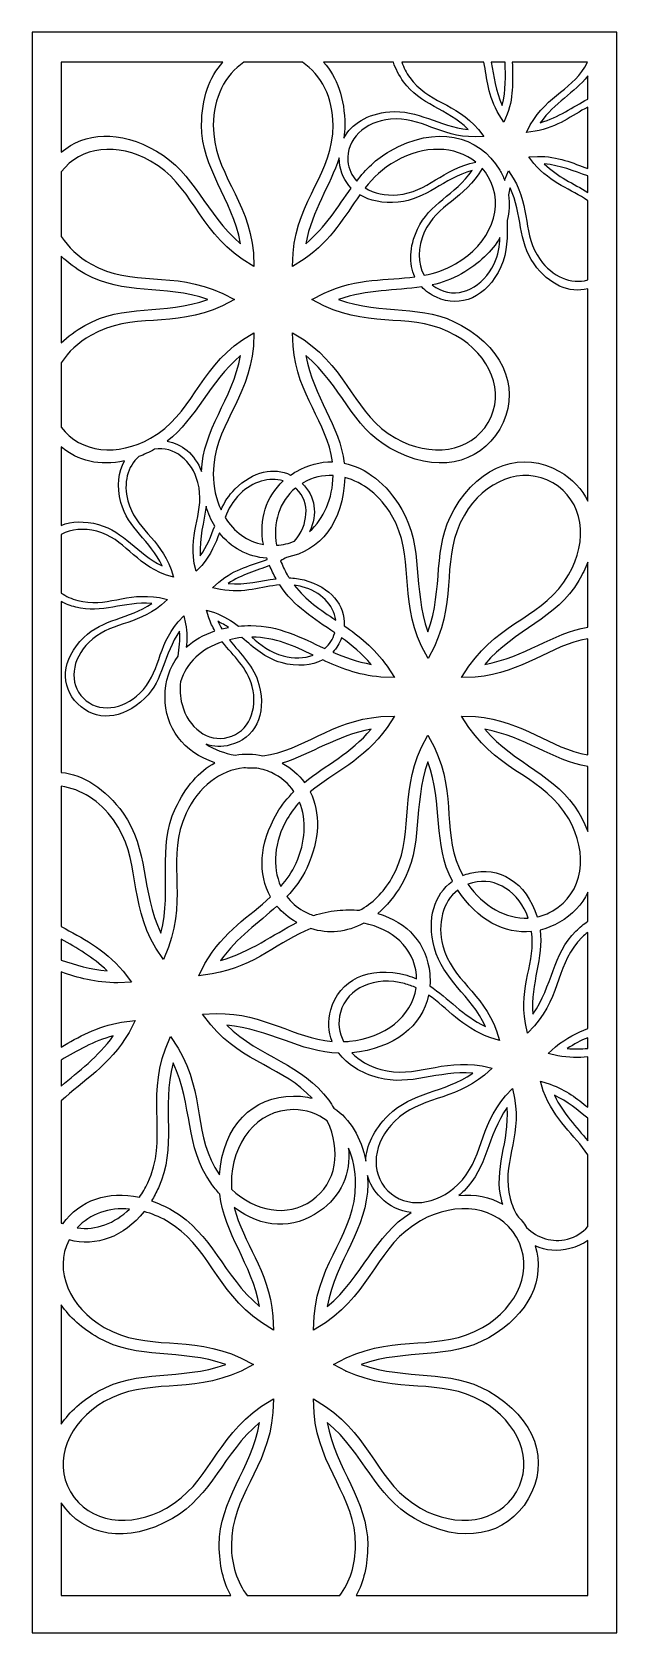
# Model space of a CAD drawing. Header units: centimetres. Extents: x -1.56 to 1.56, y -4.26 to 4.26.
import ezdxf

# ---------------------------------------------------------------- set-up
doc = ezdxf.new("R2010")
doc.units = ezdxf.units.CM
doc.header["$MEASUREMENT"] = 0
doc.layers.add('Layer 1', color=7, linetype='Continuous')

msp = doc.modelspace()

# ---------------------------------------------------------------- linework, layer by layer
at = {"layer": 'Layer 1', "color": 177}
for points, knots in [([(-1.55518, 4.26053), (-1.55518, 4.26053), (1.55517, 4.26053), (1.55517, 4.26053), (1.55517, 4.26053), (1.55517, 4.26053), (1.55517, -4.26053), (1.55517, -4.26053), (1.55517, -4.26053), (1.55517, -4.26053), (-1.55518, -4.26053), (-1.55518, -4.26053), (-1.55518, -4.26053), (-1.55518, -4.26053), (-1.55518, 4.26053), (-1.55518, 4.26053)], [0, 0, 0, 0, 0.2, 0.2, 0.2, 0.2, 0.4, 0.4, 0.4, 0.4, 0.6, 0.6, 0.6, 0.6, 1, 1, 1, 1]), ([(-1.39966, 4.09933), (-1.39966, 4.09933), (-0.54096, 4.09933), (-0.54096, 4.09933), (-0.54096, 4.09933), (-0.61152, 4.02137), (-0.65347, 3.90676), (-0.65347, 3.76431), (-0.65347, 3.76431), (-0.65348, 3.53121), (-0.49099, 3.37647), (-0.44621, 3.134), (-0.44621, 3.134), (-0.63568, 3.2936), (-0.68967, 3.51051), (-0.89344, 3.62704), (-0.89344, 3.62704), (-1.08905, 3.73896), (-1.27641, 3.72759), (-1.39966, 3.62025), (-1.39966, 3.62025), (-1.39966, 3.62025), (-1.39966, 4.09933), (-1.39966, 4.09933)], [0, 0, 0, 0, 0.1428571, 0.1428571, 0.1428571, 0.1428571, 0.2857143, 0.2857143, 0.2857143, 0.2857143, 0.4285714, 0.4285714, 0.4285714, 0.4285714, 0.5714286, 0.5714286, 0.5714286, 0.5714286, 0.7142857, 0.7142857, 0.7142857, 0.7142857, 1, 1, 1, 1]), ([(-0.42835, 4.09933), (-0.42835, 4.09933), (-0.11722, 4.09933), (-0.11722, 4.09933), (-0.11722, 4.09933), (-0.01706, 4.0351), (0.04584, 3.90917), (0.04581, 3.76435), (0.04581, 3.76435), (0.04585, 3.50852), (-0.14109, 3.37739), (-0.16732, 3.08414), (-0.16732, 3.08414), (-0.16732, 3.08414), (-0.16726, 3.08414), (-0.16726, 3.08414), (-0.16726, 3.08414), (-0.16726, 3.08414), (-0.17031, 3.01268), (-0.17031, 3.01268), (-0.17031, 3.01268), (-0.17031, 3.01268), (-0.1089, 3.05071), (-0.1089, 3.05071), (-0.1089, 3.05071), (0.04167, 3.1555), (0.10712, 3.28208), (0.18824, 3.39366), (0.18824, 3.39366), (0.24086, 3.36207), (0.31029, 3.34724), (0.39198, 3.35482), (0.39198, 3.35482), (0.54193, 3.36871), (0.63183, 3.48065), (0.78512, 3.52334), (0.78512, 3.52334), (0.69375, 3.39413), (0.55742, 3.34708), (0.49457, 3.21144), (0.49457, 3.21144), (0.45014, 3.11551), (0.44845, 3.02638), (0.48115, 2.95753), (0.48115, 2.95753), (0.33202, 2.93762), (0.17856, 2.95331), (-0.00259, 2.87013), (-0.00259, 2.87013), (-0.00259, 2.87013), (-0.06736, 2.83611), (-0.06736, 2.83611), (-0.06736, 2.83611), (-0.06736, 2.83611), (-0.00338, 2.80292), (-0.00338, 2.80292), (-0.00338, 2.80292), (-0.00338, 2.80292), (-0.00344, 2.80286), (-0.00344, 2.80286), (-0.00344, 2.80286), (0.26596, 2.67884), (0.47397, 2.77372), (0.69749, 2.64582), (0.69749, 2.64582), (0.88102, 2.54076), (0.96376, 2.34213), (0.87058, 2.18219), (0.87058, 2.18219), (0.77738, 2.02215), (0.56237, 1.99388), (0.37891, 2.09885), (0.37891, 2.09885), (0.15559, 2.22661), (0.13425, 2.45233), (-0.10818, 2.62144), (-0.10818, 2.62144), (-0.10818, 2.62144), (-0.10819, 2.62137), (-0.10819, 2.62137), (-0.10819, 2.62137), (-0.10819, 2.62137), (-0.1704, 2.65993), (-0.1704, 2.65993), (-0.1704, 2.65993), (-0.1704, 2.65993), (-0.16739, 2.5889), (-0.16739, 2.5889), (-0.16739, 2.5889), (-0.14356, 2.32106), (0.0143, 2.18838), (0.04176, 1.97273), (0.04176, 1.97273), (-0.02274, 1.9741), (-0.08762, 1.95739), (-0.14899, 1.92229), (-0.14899, 1.92229), (-0.15976, 1.91612), (-0.17009, 1.90957), (-0.17997, 1.90267), (-0.17997, 1.90267), (-0.26845, 1.94562), (-0.37905, 1.92337), (-0.47547, 1.82862), (-0.47547, 1.82862), (-0.50987, 1.79482), (-0.53229, 1.75687), (-0.55032, 1.71669), (-0.55032, 1.71669), (-0.57671, 1.77296), (-0.59137, 1.83843), (-0.59136, 1.9083), (-0.59136, 1.9083), (-0.59138, 2.16427), (-0.40418, 2.29542), (-0.37815, 2.58919), (-0.37815, 2.58919), (-0.37815, 2.58919), (-0.37814, 2.58919), (-0.37814, 2.58919), (-0.37814, 2.58919), (-0.37814, 2.58919), (-0.37508, 2.66021), (-0.37508, 2.66021), (-0.37508, 2.66021), (-0.37508, 2.66021), (-0.43639, 2.62214), (-0.43639, 2.62214), (-0.43639, 2.62214), (-0.6798, 2.45291), (-0.70083, 2.22677), (-0.92442, 2.09884), (-0.92442, 2.09884), (-1.09791, 1.99964), (-1.29936, 2.0195), (-1.39966, 2.15703), (-1.39966, 2.15703), (-1.39966, 2.15703), (-1.39966, 2.50043), (-1.39966, 2.50043), (-1.39966, 2.50043), (-1.3632, 2.55702), (-1.30981, 2.60761), (-1.24306, 2.64582), (-1.24306, 2.64582), (-1.01947, 2.77372), (-0.81139, 2.67881), (-0.54194, 2.80291), (-0.54194, 2.80291), (-0.54194, 2.80291), (-0.54194, 2.80292), (-0.54194, 2.80292), (-0.54194, 2.80292), (-0.54194, 2.80292), (-0.47791, 2.83611), (-0.47791, 2.83611), (-0.47791, 2.83611), (-0.47791, 2.83611), (-0.5414, 2.86951), (-0.5414, 2.86951), (-0.5414, 2.86951), (-0.5414, 2.86951), (-0.5414, 2.86949), (-0.5414, 2.86949), (-0.5414, 2.86949), (-0.81118, 2.99394), (-1.01936, 2.89889), (-1.24306, 3.02684), (-1.24306, 3.02684), (-1.30981, 3.06504), (-1.3632, 3.11563), (-1.39966, 3.17223), (-1.39966, 3.17223), (-1.39966, 3.17223), (-1.39966, 3.51562), (-1.39966, 3.51562), (-1.39966, 3.51562), (-1.29936, 3.65318), (-1.09791, 3.67301), (-0.92442, 3.5738), (-0.92442, 3.5738), (-0.70119, 3.44605), (-0.67982, 3.22048), (-0.43749, 3.05136), (-0.43749, 3.05136), (-0.43749, 3.05136), (-0.43739, 3.05149), (-0.43739, 3.05149), (-0.43739, 3.05149), (-0.43739, 3.05149), (-0.37516, 3.01292), (-0.37516, 3.01292), (-0.37516, 3.01292), (-0.37516, 3.01292), (-0.37824, 3.08439), (-0.37824, 3.08439), (-0.37824, 3.08439), (-0.40461, 3.37749), (-0.59136, 3.50861), (-0.59138, 3.76435), (-0.59138, 3.76435), (-0.59138, 3.90917), (-0.5285, 4.0351), (-0.42835, 4.09933)], [0, 0, 0, 0, 0.0192308, 0.0192308, 0.0192308, 0.0192308, 0.0384615, 0.0384615, 0.0384615, 0.0384615, 0.0576923, 0.0576923, 0.0576923, 0.0576923, 0.0769231, 0.0769231, 0.0769231, 0.0769231, 0.0961538, 0.0961538, 0.0961538, 0.0961538, 0.1153846, 0.1153846, 0.1153846, 0.1153846, 0.1346154, 0.1346154, 0.1346154, 0.1346154, 0.1538462, 0.1538462, 0.1538462, 0.1538462, 0.1730769, 0.1730769, 0.1730769, 0.1730769, 0.1923077, 0.1923077, 0.1923077, 0.1923077, 0.2115385, 0.2115385, 0.2115385, 0.2115385, 0.2307692, 0.2307692, 0.2307692, 0.2307692, 0.25, 0.25, 0.25, 0.25, 0.2692308, 0.2692308, 0.2692308, 0.2692308, 0.2884615, 0.2884615, 0.2884615, 0.2884615, 0.3076923, 0.3076923, 0.3076923, 0.3076923, 0.3269231, 0.3269231, 0.3269231, 0.3269231, 0.3461538, 0.3461538, 0.3461538, 0.3461538, 0.3653846, 0.3653846, 0.3653846, 0.3653846, 0.3846154, 0.3846154, 0.3846154, 0.3846154, 0.4038462, 0.4038462, 0.4038462, 0.4038462, 0.4230769, 0.4230769, 0.4230769, 0.4230769, 0.4423077, 0.4423077, 0.4423077, 0.4423077, 0.4615385, 0.4615385, 0.4615385, 0.4615385, 0.4807692, 0.4807692, 0.4807692, 0.4807692, 0.5, 0.5, 0.5, 0.5, 0.5192308, 0.5192308, 0.5192308, 0.5192308, 0.5384615, 0.5384615, 0.5384615, 0.5384615, 0.5576923, 0.5576923, 0.5576923, 0.5576923, 0.5769231, 0.5769231, 0.5769231, 0.5769231, 0.5961538, 0.5961538, 0.5961538, 0.5961538, 0.6153846, 0.6153846, 0.6153846, 0.6153846, 0.6346154, 0.6346154, 0.6346154, 0.6346154, 0.6538462, 0.6538462, 0.6538462, 0.6538462, 0.6730769, 0.6730769, 0.6730769, 0.6730769, 0.6923077, 0.6923077, 0.6923077, 0.6923077, 0.7115385, 0.7115385, 0.7115385, 0.7115385, 0.7307692, 0.7307692, 0.7307692, 0.7307692, 0.75, 0.75, 0.75, 0.75, 0.7692308, 0.7692308, 0.7692308, 0.7692308, 0.7884615, 0.7884615, 0.7884615, 0.7884615, 0.8076923, 0.8076923, 0.8076923, 0.8076923, 0.8269231, 0.8269231, 0.8269231, 0.8269231, 0.8461538, 0.8461538, 0.8461538, 0.8461538, 0.8653846, 0.8653846, 0.8653846, 0.8653846, 0.8846154, 0.8846154, 0.8846154, 0.8846154, 0.9038462, 0.9038462, 0.9038462, 0.9038462, 0.9230769, 0.9230769, 0.9230769, 0.9230769, 0.9423077, 0.9423077, 0.9423077, 0.9423077, 0.9615385, 0.9615385, 0.9615385, 0.9615385, 1, 1, 1, 1]), ([(-0.00461, 4.09933), (-0.00461, 4.09933), (0.36682, 4.09933), (0.36682, 4.09933), (0.36682, 4.09933), (0.37796, 4.06521), (0.39576, 4.03031), (0.4206, 3.99561), (0.4206, 3.99561), (0.50772, 3.87385), (0.65048, 3.85266), (0.76442, 3.74248), (0.76442, 3.74248), (0.60584, 3.75627), (0.49655, 3.84975), (0.34659, 3.83584), (0.34659, 3.83584), (0.22729, 3.8248), (0.14257, 3.77163), (0.10324, 3.69611), (0.10324, 3.69611), (0.10626, 3.71816), (0.10793, 3.74083), (0.10793, 3.76431), (0.10793, 3.76431), (0.10793, 3.90676), (0.06595, 4.02137), (-0.00461, 4.09933)], [0, 0, 0, 0, 0.125, 0.125, 0.125, 0.125, 0.25, 0.25, 0.25, 0.25, 0.375, 0.375, 0.375, 0.375, 0.5, 0.5, 0.5, 0.5, 0.625, 0.625, 0.625, 0.625, 0.75, 0.75, 0.75, 0.75, 1, 1, 1, 1]), ([(0.41165, 4.09933), (0.41165, 4.09933), (0.8478, 4.09933), (0.8478, 4.09933), (0.8478, 4.09933), (0.86529, 4.01241), (0.8688, 3.92088), (0.92838, 3.81938), (0.92838, 3.81938), (0.92838, 3.81938), (0.92848, 3.81945), (0.92848, 3.81945), (0.92848, 3.81945), (0.92848, 3.81945), (0.95429, 3.7805), (0.95429, 3.7805), (0.95429, 3.7805), (0.95429, 3.7805), (0.9718, 3.82293), (0.9718, 3.82293), (0.9718, 3.82293), (1.00949, 3.92803), (0.99916, 4.01499), (0.99876, 4.09933), (0.99876, 4.09933), (0.99876, 4.09933), (1.39848, 4.09933), (1.39848, 4.09933), (1.39848, 4.09933), (1.32832, 3.95656), (1.18725, 3.92804), (1.09441, 3.76694), (1.09441, 3.76694), (1.09441, 3.76694), (1.09446, 3.76691), (1.09446, 3.76691), (1.09446, 3.76691), (1.09446, 3.76691), (1.07341, 3.72612), (1.07341, 3.72612), (1.07341, 3.72612), (1.07341, 3.72612), (1.11942, 3.73202), (1.11942, 3.73202), (1.11942, 3.73202), (1.2427, 3.75449), (1.31654, 3.81681), (1.39965, 3.86107), (1.39965, 3.86107), (1.39965, 3.86107), (1.39965, 3.53425), (1.39965, 3.53425), (1.39965, 3.53425), (1.32113, 3.56231), (1.24274, 3.5992), (1.1326, 3.59883), (1.1326, 3.59883), (1.1326, 3.59883), (1.08574, 3.59613), (1.08574, 3.59613), (1.08574, 3.59613), (1.08574, 3.59613), (1.11403, 3.55991), (1.11403, 3.55991), (1.11403, 3.55991), (1.11403, 3.55991), (1.11398, 3.55987), (1.11398, 3.55987), (1.11398, 3.55987), (1.20655, 3.45217), (1.31225, 3.42536), (1.39965, 3.36218), (1.39965, 3.36218), (1.39965, 3.36218), (1.39965, 2.9407), (1.39965, 2.9407), (1.39965, 2.9407), (1.31179, 2.91575), (1.21103, 2.95909), (1.1467, 3.049), (1.1467, 3.049), (1.0512, 3.18247), (1.09959, 3.31945), (1.0041, 3.48204), (1.0041, 3.48204), (1.0041, 3.48204), (1.0041, 3.482), (1.0041, 3.482), (1.0041, 3.482), (1.0041, 3.482), (0.97829, 3.52093), (0.97829, 3.52093), (0.97829, 3.52093), (0.97829, 3.52093), (0.9609, 3.4788), (0.9609, 3.4788), (0.9609, 3.4788), (0.95996, 3.47617), (0.95904, 3.47355), (0.95816, 3.47094), (0.95816, 3.47094), (0.95095, 3.48935), (0.94213, 3.50757), (0.9317, 3.52548), (0.9317, 3.52548), (0.82141, 3.71484), (0.59099, 3.76614), (0.34779, 3.62704), (0.34779, 3.62704), (0.27369, 3.58465), (0.2194, 3.52895), (0.17119, 3.46756), (0.17119, 3.46756), (0.14526, 3.49605), (0.12849, 3.53167), (0.12461, 3.57267), (0.12461, 3.57267), (0.11351, 3.69042), (0.2152, 3.7841), (0.35029, 3.79661), (0.35029, 3.79661), (0.51489, 3.81189), (0.61038, 3.70157), (0.80066, 3.70248), (0.80066, 3.70248), (0.80066, 3.70248), (0.80066, 3.70248), (0.80066, 3.70248), (0.80066, 3.70248), (0.80066, 3.70248), (0.84685, 3.70482), (0.84685, 3.70482), (0.84685, 3.70482), (0.84685, 3.70482), (0.81889, 3.74106), (0.81889, 3.74106), (0.81889, 3.74106), (0.81889, 3.74106), (0.81889, 3.74106), (0.81889, 3.74106), (0.81889, 3.74106), (0.6955, 3.88493), (0.5487, 3.8847), (0.45306, 4.0184), (0.45306, 4.0184), (0.43455, 4.04425), (0.42072, 4.07165), (0.41165, 4.09933)], [0, 0, 0, 0, 0.0263158, 0.0263158, 0.0263158, 0.0263158, 0.0526316, 0.0526316, 0.0526316, 0.0526316, 0.0789474, 0.0789474, 0.0789474, 0.0789474, 0.1052632, 0.1052632, 0.1052632, 0.1052632, 0.1315789, 0.1315789, 0.1315789, 0.1315789, 0.1578947, 0.1578947, 0.1578947, 0.1578947, 0.1842105, 0.1842105, 0.1842105, 0.1842105, 0.2105263, 0.2105263, 0.2105263, 0.2105263, 0.2368421, 0.2368421, 0.2368421, 0.2368421, 0.2631579, 0.2631579, 0.2631579, 0.2631579, 0.2894737, 0.2894737, 0.2894737, 0.2894737, 0.3157895, 0.3157895, 0.3157895, 0.3157895, 0.3421053, 0.3421053, 0.3421053, 0.3421053, 0.3684211, 0.3684211, 0.3684211, 0.3684211, 0.3947368, 0.3947368, 0.3947368, 0.3947368, 0.4210526, 0.4210526, 0.4210526, 0.4210526, 0.4473684, 0.4473684, 0.4473684, 0.4473684, 0.4736842, 0.4736842, 0.4736842, 0.4736842, 0.5, 0.5, 0.5, 0.5, 0.5263158, 0.5263158, 0.5263158, 0.5263158, 0.5526316, 0.5526316, 0.5526316, 0.5526316, 0.5789474, 0.5789474, 0.5789474, 0.5789474, 0.6052632, 0.6052632, 0.6052632, 0.6052632, 0.6315789, 0.6315789, 0.6315789, 0.6315789, 0.6578947, 0.6578947, 0.6578947, 0.6578947, 0.6842105, 0.6842105, 0.6842105, 0.6842105, 0.7105263, 0.7105263, 0.7105263, 0.7105263, 0.7368421, 0.7368421, 0.7368421, 0.7368421, 0.7631579, 0.7631579, 0.7631579, 0.7631579, 0.7894737, 0.7894737, 0.7894737, 0.7894737, 0.8157895, 0.8157895, 0.8157895, 0.8157895, 0.8421053, 0.8421053, 0.8421053, 0.8421053, 0.8684211, 0.8684211, 0.8684211, 0.8684211, 0.8947368, 0.8947368, 0.8947368, 0.8947368, 0.9210526, 0.9210526, 0.9210526, 0.9210526, 0.9473684, 0.9473684, 0.9473684, 0.9473684, 1, 1, 1, 1]), ([(0.88582, 4.09933), (0.88582, 4.09933), (0.96139, 4.09933), (0.96139, 4.09933), (0.96139, 4.09933), (0.96139, 4.02615), (0.9664, 3.95074), (0.94559, 3.86978), (0.94559, 3.86978), (0.90886, 3.94793), (0.90027, 4.02533), (0.88582, 4.09933)], [0, 0, 0, 0, 0.25, 0.25, 0.25, 0.25, 0.5, 0.5, 0.5, 0.5, 1, 1, 1, 1]), ([(1.39965, 4.02689), (1.39965, 4.02689), (1.39965, 3.90291), (1.39965, 3.90291), (1.39965, 3.90291), (1.31977, 3.86261), (1.24695, 3.8057), (1.14744, 3.77797), (1.14744, 3.77797), (1.2231, 3.88497), (1.32958, 3.93562), (1.39965, 4.02689)], [0, 0, 0, 0, 0.25, 0.25, 0.25, 0.25, 0.5, 0.5, 0.5, 0.5, 1, 1, 1, 1]), ([(0.14246, 3.42955), (0.0709, 3.3316), (0.0072, 3.22374), (-0.09931, 3.134), (-0.09931, 3.134), (-0.06657, 3.31175), (0.02953, 3.44235), (0.0785, 3.59123), (0.0785, 3.59123), (0.07854, 3.58374), (0.0789, 3.57616), (0.07963, 3.56849), (0.07963, 3.56849), (0.08481, 3.51337), (0.10677, 3.46585), (0.14246, 3.42955)], [0, 0, 0, 0, 0.2, 0.2, 0.2, 0.2, 0.4, 0.4, 0.4, 0.4, 0.6, 0.6, 0.6, 0.6, 1, 1, 1, 1]), ([(0.21623, 3.43054), (0.25939, 3.48469), (0.30935, 3.534), (0.37891, 3.57382), (0.37891, 3.57382), (0.52732, 3.65873), (0.69638, 3.6564), (0.80489, 3.56771), (0.80489, 3.56771), (0.62386, 3.53149), (0.55039, 3.40909), (0.38829, 3.39405), (0.38829, 3.39405), (0.32365, 3.38806), (0.26307, 3.40176), (0.21623, 3.43054)], [0, 0, 0, 0, 0.2, 0.2, 0.2, 0.2, 0.4, 0.4, 0.4, 0.4, 0.6, 0.6, 0.6, 0.6, 1, 1, 1, 1]), ([(0.83857, 3.53509), (0.85038, 3.52158), (0.86111, 3.50671), (0.87056, 3.49047), (0.87056, 3.49047), (0.96376, 3.33053), (0.88102, 3.1319), (0.69749, 3.02684), (0.69749, 3.02684), (0.64112, 2.99461), (0.58572, 2.97654), (0.53006, 2.96555), (0.53006, 2.96555), (0.49417, 3.02876), (0.4934, 3.11446), (0.53071, 3.19498), (0.53071, 3.19498), (0.59973, 3.34394), (0.74402, 3.37072), (0.83833, 3.53473), (0.83833, 3.53473), (0.83833, 3.53473), (0.83837, 3.5347), (0.83837, 3.5347), (0.83837, 3.5347), (0.83837, 3.5347), (0.83857, 3.53509), (0.83857, 3.53509)], [0, 0, 0, 0, 0.125, 0.125, 0.125, 0.125, 0.25, 0.25, 0.25, 0.25, 0.375, 0.375, 0.375, 0.375, 0.5, 0.5, 0.5, 0.5, 0.625, 0.625, 0.625, 0.625, 0.75, 0.75, 0.75, 0.75, 1, 1, 1, 1]), ([(1.39965, 3.495), (1.39965, 3.495), (1.39965, 3.40726), (1.39965, 3.40726), (1.39965, 3.40726), (1.32538, 3.4544), (1.24087, 3.48848), (1.1681, 3.55884), (1.1681, 3.55884), (1.25519, 3.55125), (1.32741, 3.51965), (1.39965, 3.495)], [0, 0, 0, 0, 0.25, 0.25, 0.25, 0.25, 0.5, 0.5, 0.5, 0.5, 1, 1, 1, 1]), ([(1.39965, 2.89319), (1.39965, 2.89319), (1.39965, 1.7627), (1.39965, 1.7627), (1.39965, 1.7627), (1.36923, 1.828), (1.31834, 1.88284), (1.24941, 1.92227), (1.24941, 1.92227), (1.05727, 2.0322), (0.83064, 1.96209), (0.68951, 1.71982), (0.68951, 1.71982), (0.57125, 1.51686), (0.63424, 1.30118), (0.55023, 1.06775), (0.55023, 1.06775), (0.46622, 1.3011), (0.52923, 1.51687), (0.41093, 1.71985), (0.41093, 1.71985), (0.32958, 1.85948), (0.21981, 1.94191), (0.10462, 1.96564), (0.10462, 1.96564), (0.08137, 2.16812), (-0.05841, 2.31665), (-0.09931, 2.53868), (-0.09931, 2.53868), (0.09012, 2.37905), (0.14417, 2.16214), (0.34779, 2.04562), (0.34779, 2.04562), (0.59099, 1.90652), (0.82141, 1.95781), (0.9317, 2.14718), (0.9317, 2.14718), (1.04204, 2.33659), (0.97168, 2.55994), (0.72852, 2.69904), (0.72852, 2.69904), (0.52487, 2.81562), (0.30823, 2.75349), (0.07408, 2.83634), (0.07408, 2.83634), (0.22899, 2.89115), (0.37624, 2.8825), (0.51713, 2.90413), (0.51713, 2.90413), (0.53796, 2.88141), (0.56399, 2.8626), (0.59472, 2.84863), (0.59472, 2.84863), (0.72313, 2.79019), (0.86264, 2.84795), (0.93766, 3.00986), (0.93766, 3.00986), (0.97545, 3.0914), (0.9714, 3.17204), (0.97072, 3.25662), (0.97072, 3.25662), (0.98282, 3.30161), (0.98556, 3.34766), (0.97887, 3.39332), (0.97887, 3.39332), (0.981, 3.40592), (0.98364, 3.41864), (0.98695, 3.43151), (0.98695, 3.43151), (1.05415, 3.28849), (1.02714, 3.14796), (1.11426, 3.02623), (1.11426, 3.02623), (1.19488, 2.91353), (1.3019, 2.86953), (1.39965, 2.89319)], [0, 0, 0, 0, 0.05, 0.05, 0.05, 0.05, 0.1, 0.1, 0.1, 0.1, 0.15, 0.15, 0.15, 0.15, 0.2, 0.2, 0.2, 0.2, 0.25, 0.25, 0.25, 0.25, 0.3, 0.3, 0.3, 0.3, 0.35, 0.35, 0.35, 0.35, 0.4, 0.4, 0.4, 0.4, 0.45, 0.45, 0.45, 0.45, 0.5, 0.5, 0.5, 0.5, 0.55, 0.55, 0.55, 0.55, 0.6, 0.6, 0.6, 0.6, 0.65, 0.65, 0.65, 0.65, 0.7, 0.7, 0.7, 0.7, 0.75, 0.75, 0.75, 0.75, 0.8, 0.8, 0.8, 0.8, 0.85, 0.85, 0.85, 0.85, 0.9, 0.9, 0.9, 0.9, 1, 1, 1, 1]), ([(0.57289, 2.91455), (0.62563, 2.92641), (0.67748, 2.9444), (0.72852, 2.97361), (0.72852, 2.97361), (0.82301, 3.02767), (0.8914, 3.09445), (0.93324, 3.16701), (0.93324, 3.16701), (0.93133, 3.12082), (0.92398, 3.07478), (0.90153, 3.02629), (0.90153, 3.02629), (0.84494, 2.90407), (0.72205, 2.84001), (0.6136, 2.88931), (0.6136, 2.88931), (0.59852, 2.89617), (0.58495, 2.90467), (0.57289, 2.91455)], [0, 0, 0, 0, 0.1666667, 0.1666667, 0.1666667, 0.1666667, 0.3333333, 0.3333333, 0.3333333, 0.3333333, 0.5, 0.5, 0.5, 0.5, 0.6666667, 0.6666667, 0.6666667, 0.6666667, 1, 1, 1, 1]), ([(-1.39966, 2.60595), (-1.39966, 2.60595), (-1.39966, 3.06671), (-1.39966, 3.06671), (-1.39966, 3.06671), (-1.36484, 3.03292), (-1.323, 3.00156), (-1.27416, 2.97361), (-1.27416, 2.97361), (-1.07041, 2.85704), (-0.85384, 2.91918), (-0.61966, 2.83634), (-0.61966, 2.83634), (-0.85384, 2.75347), (-1.07041, 2.81562), (-1.27416, 2.69904), (-1.27416, 2.69904), (-1.323, 2.6711), (-1.36484, 2.63974), (-1.39966, 2.60595)], [0, 0, 0, 0, 0.1666667, 0.1666667, 0.1666667, 0.1666667, 0.3333333, 0.3333333, 0.3333333, 0.3333333, 0.5, 0.5, 0.5, 0.5, 0.6666667, 0.6666667, 0.6666667, 0.6666667, 1, 1, 1, 1]), ([(-0.83744, 2.08274), (-0.67777, 2.20422), (-0.61706, 2.39474), (-0.44621, 2.53868), (-0.44621, 2.53868), (-0.49016, 2.30057), (-0.64761, 2.14707), (-0.6533, 1.92092), (-0.6533, 1.92092), (-0.69146, 2.01451), (-0.75909, 2.07059), (-0.83744, 2.08274)], [0, 0, 0, 0, 0.25, 0.25, 0.25, 0.25, 0.5, 0.5, 0.5, 0.5, 1, 1, 1, 1]), ([(-1.39966, 1.27473), (-1.39966, 1.27473), (-1.39966, 1.58643), (-1.39966, 1.58643), (-1.39966, 1.58643), (-1.34774, 1.61482), (-1.27976, 1.62184), (-1.21105, 1.60328), (-1.21105, 1.60328), (-1.06067, 1.56268), (-1.01311, 1.43405), (-0.84518, 1.37215), (-0.84518, 1.37215), (-0.84518, 1.37215), (-0.84513, 1.37227), (-0.84513, 1.37227), (-0.84513, 1.37227), (-0.84513, 1.37227), (-0.80275, 1.35921), (-0.80275, 1.35921), (-0.80275, 1.35921), (-0.80275, 1.35921), (-0.81564, 1.40055), (-0.81564, 1.40055), (-0.81564, 1.40055), (-0.87661, 1.56786), (-1.0062, 1.61603), (-1.04594, 1.76553), (-1.04594, 1.76553), (-1.07065, 1.85848), (-1.04749, 1.94969), (-0.98751, 2.00087), (-0.98751, 2.00087), (-0.95996, 2.01134), (-0.93205, 2.02425), (-0.90395, 2.03972), (-0.90395, 2.03972), (-0.80051, 2.05765), (-0.70453, 1.97999), (-0.67338, 1.86278), (-0.67338, 1.86278), (-0.63362, 1.71323), (-0.72254, 1.60802), (-0.69232, 1.43255), (-0.69232, 1.43255), (-0.69232, 1.43255), (-0.69226, 1.43257), (-0.69226, 1.43257), (-0.69226, 1.43257), (-0.69226, 1.43257), (-0.68294, 1.39031), (-0.68294, 1.39031), (-0.68294, 1.39031), (-0.68294, 1.39031), (-0.65295, 1.42195), (-0.65295, 1.42195), (-0.65295, 1.42195), (-0.60322, 1.48034), (-0.57904, 1.5386), (-0.55885, 1.5947), (-0.55885, 1.5947), (-0.49735, 1.51544), (-0.40953, 1.46788), (-0.30647, 1.45941), (-0.30647, 1.45941), (-0.30578, 1.45734), (-0.30507, 1.45527), (-0.30435, 1.45319), (-0.30435, 1.45319), (-0.38548, 1.42177), (-0.47372, 1.40561), (-0.56274, 1.33261), (-0.56274, 1.33261), (-0.56274, 1.33261), (-0.59532, 1.30279), (-0.59532, 1.30279), (-0.59532, 1.30279), (-0.59532, 1.30279), (-0.55275, 1.29319), (-0.55275, 1.29319), (-0.55275, 1.29319), (-0.55275, 1.29319), (-0.55277, 1.29313), (-0.55277, 1.29313), (-0.55277, 1.29313), (-0.42577, 1.27056), (-0.33483, 1.30921), (-0.23786, 1.31769), (-0.23786, 1.31769), (-0.16304, 1.20366), (-0.05446, 1.13842), (0.05433, 1.06236), (0.05433, 1.06236), (0.04479, 1.02864), (0.02623, 1.0007), (0.00143, 0.97929), (0.00143, 0.97929), (-0.12591, 1.03777), (-0.24299, 1.10149), (-0.39133, 1.10149), (-0.39133, 1.10149), (-0.41395, 1.10149), (-0.43588, 1.10045), (-0.45709, 1.09845), (-0.45709, 1.09845), (-0.4928, 1.12601), (-0.53346, 1.15178), (-0.58581, 1.17106), (-0.58581, 1.17106), (-0.58581, 1.17106), (-0.58582, 1.17103), (-0.58582, 1.17103), (-0.58582, 1.17103), (-0.58582, 1.17103), (-0.6282, 1.18409), (-0.6282, 1.18409), (-0.6282, 1.18409), (-0.6282, 1.18409), (-0.61539, 1.14303), (-0.61539, 1.14303), (-0.61539, 1.14303), (-0.60594, 1.11702), (-0.59484, 1.09389), (-0.58267, 1.07282), (-0.58267, 1.07282), (-0.64279, 1.05297), (-0.69392, 1.0234), (-0.7348, 0.98606), (-0.7348, 0.98606), (-0.7309, 1.02429), (-0.73071, 1.06526), (-0.73863, 1.11101), (-0.73863, 1.11101), (-0.73863, 1.11101), (-0.73861, 1.11103), (-0.73861, 1.11103), (-0.73861, 1.11103), (-0.73861, 1.11103), (-0.74787, 1.15298), (-0.74787, 1.15298), (-0.74787, 1.15298), (-0.74787, 1.15298), (-0.77781, 1.12138), (-0.77781, 1.12138), (-0.77781, 1.12138), (-0.89381, 0.98532), (-0.87099, 0.8499), (-0.98184, 0.74097), (-0.98184, 0.74097), (-1.07283, 0.65157), (-1.20291, 0.63533), (-1.28225, 0.71462), (-1.28225, 0.71462), (-1.36159, 0.79392), (-1.3441, 0.92268), (-1.25311, 1.01208), (-1.25311, 1.01208), (-1.14228, 1.12099), (-1.00587, 1.09728), (-0.86762, 1.211), (-0.86762, 1.211), (-0.86762, 1.211), (-0.86762, 1.211), (-0.86762, 1.211), (-0.86762, 1.211), (-0.86762, 1.211), (-0.83534, 1.24014), (-0.83534, 1.24014), (-0.83534, 1.24014), (-0.83534, 1.24014), (-0.87767, 1.24998), (-0.87767, 1.24998), (-0.87767, 1.24998), (-0.87767, 1.24998), (-0.87767, 1.24997), (-0.87767, 1.24997), (-0.87767, 1.24997), (-1.05471, 1.2816), (-1.16166, 1.19423), (-1.31234, 1.23491), (-1.31234, 1.23491), (-1.34493, 1.24371), (-1.37443, 1.25739), (-1.39966, 1.27473)], [0, 0, 0, 0, 0.0212766, 0.0212766, 0.0212766, 0.0212766, 0.0425532, 0.0425532, 0.0425532, 0.0425532, 0.0638298, 0.0638298, 0.0638298, 0.0638298, 0.0851064, 0.0851064, 0.0851064, 0.0851064, 0.106383, 0.106383, 0.106383, 0.106383, 0.1276596, 0.1276596, 0.1276596, 0.1276596, 0.1489362, 0.1489362, 0.1489362, 0.1489362, 0.1702128, 0.1702128, 0.1702128, 0.1702128, 0.1914894, 0.1914894, 0.1914894, 0.1914894, 0.212766, 0.212766, 0.212766, 0.212766, 0.2340426, 0.2340426, 0.2340426, 0.2340426, 0.2553191, 0.2553191, 0.2553191, 0.2553191, 0.2765957, 0.2765957, 0.2765957, 0.2765957, 0.2978723, 0.2978723, 0.2978723, 0.2978723, 0.3191489, 0.3191489, 0.3191489, 0.3191489, 0.3404255, 0.3404255, 0.3404255, 0.3404255, 0.3617021, 0.3617021, 0.3617021, 0.3617021, 0.3829787, 0.3829787, 0.3829787, 0.3829787, 0.4042553, 0.4042553, 0.4042553, 0.4042553, 0.4255319, 0.4255319, 0.4255319, 0.4255319, 0.4468085, 0.4468085, 0.4468085, 0.4468085, 0.4680851, 0.4680851, 0.4680851, 0.4680851, 0.4893617, 0.4893617, 0.4893617, 0.4893617, 0.5106383, 0.5106383, 0.5106383, 0.5106383, 0.5319149, 0.5319149, 0.5319149, 0.5319149, 0.5531915, 0.5531915, 0.5531915, 0.5531915, 0.5744681, 0.5744681, 0.5744681, 0.5744681, 0.5957447, 0.5957447, 0.5957447, 0.5957447, 0.6170213, 0.6170213, 0.6170213, 0.6170213, 0.6382979, 0.6382979, 0.6382979, 0.6382979, 0.6595745, 0.6595745, 0.6595745, 0.6595745, 0.6808511, 0.6808511, 0.6808511, 0.6808511, 0.7021277, 0.7021277, 0.7021277, 0.7021277, 0.7234043, 0.7234043, 0.7234043, 0.7234043, 0.7446809, 0.7446809, 0.7446809, 0.7446809, 0.7659574, 0.7659574, 0.7659574, 0.7659574, 0.787234, 0.787234, 0.787234, 0.787234, 0.8085106, 0.8085106, 0.8085106, 0.8085106, 0.8297872, 0.8297872, 0.8297872, 0.8297872, 0.8510638, 0.8510638, 0.8510638, 0.8510638, 0.8723404, 0.8723404, 0.8723404, 0.8723404, 0.893617, 0.893617, 0.893617, 0.893617, 0.9148936, 0.9148936, 0.9148936, 0.9148936, 0.9361702, 0.9361702, 0.9361702, 0.9361702, 0.9574468, 0.9574468, 0.9574468, 0.9574468, 1, 1, 1, 1]), ([(-1.39966, 1.63481), (-1.39966, 1.63481), (-1.39966, 2.05241), (-1.39966, 2.05241), (-1.39966, 2.05241), (-1.31293, 1.97687), (-1.19446, 1.94886), (-1.06369, 1.97789), (-1.06369, 1.97789), (-1.09686, 1.92049), (-1.10556, 1.84374), (-1.08224, 1.75605), (-1.08224, 1.75605), (-1.04602, 1.61976), (-0.92693, 1.55406), (-0.86311, 1.41917), (-0.86311, 1.41917), (-0.99868, 1.48355), (-1.06396, 1.60213), (-1.20118, 1.63918), (-1.20118, 1.63918), (-1.27712, 1.65969), (-1.34509, 1.65666), (-1.39966, 1.63481)], [0, 0, 0, 0, 0.1428571, 0.1428571, 0.1428571, 0.1428571, 0.2857143, 0.2857143, 0.2857143, 0.2857143, 0.4285714, 0.4285714, 0.4285714, 0.4285714, 0.5714286, 0.5714286, 0.5714286, 0.5714286, 0.7142857, 0.7142857, 0.7142857, 0.7142857, 1, 1, 1, 1]), ([(1.39965, 1.03154), (1.39965, 1.03154), (1.39965, 0.41277), (1.39965, 0.41277), (1.39965, 0.41277), (1.19662, 0.44881), (1.06223, 0.59385), (0.80264, 0.61699), (0.80264, 0.61699), (0.80264, 0.61699), (0.72899, 0.61962), (0.72899, 0.61962), (0.72899, 0.61962), (0.72899, 0.61962), (0.76785, 0.55886), (0.76785, 0.55886), (0.76785, 0.55886), (0.76785, 0.55886), (0.76777, 0.55883), (0.76777, 0.55883), (0.76777, 0.55883), (0.93943, 0.31665), (1.16868, 0.29562), (1.29842, 0.07291), (1.29842, 0.07291), (1.40492, -0.11), (1.37621, -0.32417), (1.21394, -0.417), (1.21394, -0.417), (1.187, -0.43243), (1.15897, -0.44299), (1.13047, -0.44909), (1.13047, -0.44909), (1.07219, -0.26235), (0.92808, -0.17611), (0.77394, -0.21635), (0.77394, -0.21635), (0.76041, -0.21988), (0.74743, -0.22425), (0.73504, -0.22936), (0.73504, -0.22936), (0.61824, -0.01261), (0.70698, 0.19117), (0.58454, 0.45305), (0.58454, 0.45305), (0.58454, 0.45305), (0.5845, 0.45299), (0.5845, 0.45299), (0.5845, 0.45299), (0.5845, 0.45299), (0.54989, 0.51756), (0.54989, 0.51756), (0.54989, 0.51756), (0.54989, 0.51756), (0.51648, 0.45421), (0.51648, 0.45421), (0.51648, 0.45421), (0.39034, 0.18565), (0.48669, -0.02177), (0.3569, -0.24463), (0.3569, -0.24463), (0.313, -0.31998), (0.25296, -0.37825), (0.18618, -0.41425), (0.18618, -0.41425), (0.14874, -0.411), (0.10905, -0.41113), (0.06731, -0.415), (0.06731, -0.415), (0.02296, -0.4191), (-0.01806, -0.42865), (-0.05704, -0.4419), (-0.05704, -0.4419), (-0.07621, -0.43577), (-0.09508, -0.42753), (-0.11345, -0.41702), (-0.11345, -0.41702), (-0.14865, -0.39688), (-0.17755, -0.37103), (-0.20017, -0.34104), (-0.20017, -0.34104), (-0.15861, -0.29733), (-0.122, -0.24859), (-0.09438, -0.18901), (-0.09438, -0.18901), (-0.02328, -0.03548), (-0.02165, 0.10698), (-0.07568, 0.21617), (-0.07568, 0.21617), (0.05029, 0.32268), (0.20724, 0.38145), (0.33311, 0.55946), (0.33311, 0.55946), (0.33311, 0.55946), (0.33312, 0.55946), (0.33312, 0.55946), (0.33312, 0.55946), (0.33312, 0.55946), (0.37181, 0.61977), (0.37181, 0.61977), (0.37181, 0.61977), (0.37181, 0.61977), (0.29912, 0.61717), (0.29912, 0.61717), (0.29912, 0.61717), (0.02674, 0.5933), (-0.10782, 0.43531), (-0.32745, 0.40853), (-0.32745, 0.40853), (-0.37678, 0.41993), (-0.42626, 0.42084), (-0.47425, 0.41155), (-0.47425, 0.41155), (-0.53215, 0.42136), (-0.58518, 0.44135), (-0.63013, 0.46961), (-0.63013, 0.46961), (-0.59015, 0.45563), (-0.54623, 0.45399), (-0.50124, 0.46574), (-0.50124, 0.46574), (-0.37222, 0.49941), (-0.30539, 0.62446), (-0.34863, 0.78712), (-0.34863, 0.78712), (-0.37498, 0.88624), (-0.44515, 0.94803), (-0.50602, 1.02624), (-0.50602, 1.02624), (-0.4845, 1.03144), (-0.46217, 1.03519), (-0.43921, 1.03737), (-0.43921, 1.03737), (-0.3742, 0.98318), (-0.31626, 0.92737), (-0.2297, 0.90399), (-0.2297, 0.90399), (-0.14316, 0.88062), (-0.06697, 0.8878), (-0.00918, 0.91859), (-0.00918, 0.91859), (0.07895, 0.877), (0.17456, 0.83809), (0.29892, 0.82715), (0.29892, 0.82715), (0.29892, 0.82715), (0.29892, 0.82715), (0.29892, 0.82715), (0.29892, 0.82715), (0.29892, 0.82715), (0.37151, 0.82416), (0.37151, 0.82416), (0.37151, 0.82416), (0.37151, 0.82416), (0.33318, 0.88487), (0.33318, 0.88487), (0.33318, 0.88487), (0.33318, 0.88487), (0.33317, 0.88486), (0.33317, 0.88486), (0.33317, 0.88486), (0.26283, 0.98426), (0.18281, 1.04646), (0.10392, 1.10059), (0.10392, 1.10059), (0.11027, 1.20928), (0.03431, 1.30555), (-0.10867, 1.34416), (-0.10867, 1.34416), (-0.13577, 1.35148), (-0.16208, 1.35463), (-0.18801, 1.3551), (-0.18801, 1.3551), (-0.19139, 1.36043), (-0.19471, 1.36584), (-0.19796, 1.37141), (-0.19796, 1.37141), (-0.21223, 1.39591), (-0.22406, 1.42097), (-0.23347, 1.44622), (-0.23347, 1.44622), (-0.22282, 1.45171), (-0.21237, 1.45767), (-0.20215, 1.46424), (-0.20215, 1.46424), (-0.02347, 1.49646), (0.10143, 1.65259), (0.10766, 1.88966), (0.10766, 1.88966), (0.20501, 1.86442), (0.29632, 1.79292), (0.35694, 1.68892), (0.35694, 1.68892), (0.48651, 1.46647), (0.39069, 1.25942), (0.5159, 0.99144), (0.5159, 0.99144), (0.5159, 0.99144), (0.51605, 0.99152), (0.51605, 0.99152), (0.51605, 0.99152), (0.51605, 0.99152), (0.55067, 0.92692), (0.55067, 0.92692), (0.55067, 0.92692), (0.55067, 0.92692), (0.58424, 0.99069), (0.58424, 0.99069), (0.58424, 0.99069), (0.70997, 1.25904), (0.61387, 1.46624), (0.74359, 1.68892), (0.74359, 1.68892), (0.85012, 1.87178), (1.05163, 1.95419), (1.21391, 1.86135), (1.21391, 1.86135), (1.37618, 1.7685), (1.40497, 1.55433), (1.2984, 1.37149), (1.2984, 1.37149), (1.16866, 1.14871), (0.93936, 1.12767), (0.76777, 0.88539), (0.76777, 0.88539), (0.76777, 0.88539), (0.76782, 0.88536), (0.76782, 0.88536), (0.76782, 0.88536), (0.76782, 0.88536), (0.72891, 0.82467), (0.72891, 0.82467), (0.72891, 0.82467), (0.72891, 0.82467), (0.80168, 0.82719), (0.80168, 0.82719), (0.80168, 0.82719), (1.0619, 0.85011), (1.19636, 0.99546), (1.39965, 1.03154)], [0, 0, 0, 0, 0.0163934, 0.0163934, 0.0163934, 0.0163934, 0.0327869, 0.0327869, 0.0327869, 0.0327869, 0.0491803, 0.0491803, 0.0491803, 0.0491803, 0.0655738, 0.0655738, 0.0655738, 0.0655738, 0.0819672, 0.0819672, 0.0819672, 0.0819672, 0.0983607, 0.0983607, 0.0983607, 0.0983607, 0.1147541, 0.1147541, 0.1147541, 0.1147541, 0.1311475, 0.1311475, 0.1311475, 0.1311475, 0.147541, 0.147541, 0.147541, 0.147541, 0.1639344, 0.1639344, 0.1639344, 0.1639344, 0.1803279, 0.1803279, 0.1803279, 0.1803279, 0.1967213, 0.1967213, 0.1967213, 0.1967213, 0.2131148, 0.2131148, 0.2131148, 0.2131148, 0.2295082, 0.2295082, 0.2295082, 0.2295082, 0.2459016, 0.2459016, 0.2459016, 0.2459016, 0.2622951, 0.2622951, 0.2622951, 0.2622951, 0.2786885, 0.2786885, 0.2786885, 0.2786885, 0.295082, 0.295082, 0.295082, 0.295082, 0.3114754, 0.3114754, 0.3114754, 0.3114754, 0.3278689, 0.3278689, 0.3278689, 0.3278689, 0.3442623, 0.3442623, 0.3442623, 0.3442623, 0.3606557, 0.3606557, 0.3606557, 0.3606557, 0.3770492, 0.3770492, 0.3770492, 0.3770492, 0.3934426, 0.3934426, 0.3934426, 0.3934426, 0.4098361, 0.4098361, 0.4098361, 0.4098361, 0.4262295, 0.4262295, 0.4262295, 0.4262295, 0.442623, 0.442623, 0.442623, 0.442623, 0.4590164, 0.4590164, 0.4590164, 0.4590164, 0.4754098, 0.4754098, 0.4754098, 0.4754098, 0.4918033, 0.4918033, 0.4918033, 0.4918033, 0.5081967, 0.5081967, 0.5081967, 0.5081967, 0.5245902, 0.5245902, 0.5245902, 0.5245902, 0.5409836, 0.5409836, 0.5409836, 0.5409836, 0.557377, 0.557377, 0.557377, 0.557377, 0.5737705, 0.5737705, 0.5737705, 0.5737705, 0.5901639, 0.5901639, 0.5901639, 0.5901639, 0.6065574, 0.6065574, 0.6065574, 0.6065574, 0.6229508, 0.6229508, 0.6229508, 0.6229508, 0.6393443, 0.6393443, 0.6393443, 0.6393443, 0.6557377, 0.6557377, 0.6557377, 0.6557377, 0.6721311, 0.6721311, 0.6721311, 0.6721311, 0.6885246, 0.6885246, 0.6885246, 0.6885246, 0.704918, 0.704918, 0.704918, 0.704918, 0.7213115, 0.7213115, 0.7213115, 0.7213115, 0.7377049, 0.7377049, 0.7377049, 0.7377049, 0.7540984, 0.7540984, 0.7540984, 0.7540984, 0.7704918, 0.7704918, 0.7704918, 0.7704918, 0.7868852, 0.7868852, 0.7868852, 0.7868852, 0.8032787, 0.8032787, 0.8032787, 0.8032787, 0.8196721, 0.8196721, 0.8196721, 0.8196721, 0.8360656, 0.8360656, 0.8360656, 0.8360656, 0.852459, 0.852459, 0.852459, 0.852459, 0.8688525, 0.8688525, 0.8688525, 0.8688525, 0.8852459, 0.8852459, 0.8852459, 0.8852459, 0.9016393, 0.9016393, 0.9016393, 0.9016393, 0.9180328, 0.9180328, 0.9180328, 0.9180328, 0.9344262, 0.9344262, 0.9344262, 0.9344262, 0.9508197, 0.9508197, 0.9508197, 0.9508197, 0.9672131, 0.9672131, 0.9672131, 0.9672131, 1, 1, 1, 1]), ([(-0.2191, 1.87136), (-0.31005, 1.78804), (-0.34912, 1.66769), (-0.32523, 1.53267), (-0.32523, 1.53267), (-0.41092, 1.54817), (-0.48183, 1.60141), (-0.52885, 1.67707), (-0.52885, 1.67707), (-0.51098, 1.72136), (-0.48846, 1.76345), (-0.44903, 1.8022), (-0.44903, 1.8022), (-0.38166, 1.8684), (-0.29287, 1.89446), (-0.2191, 1.87136)], [0, 0, 0, 0, 0.2, 0.2, 0.2, 0.2, 0.4, 0.4, 0.4, 0.4, 0.6, 0.6, 0.6, 0.6, 1, 1, 1, 1]), ([(0.04576, 1.89934), (0.04357, 1.77736), (-0.00337, 1.66958), (-0.07947, 1.60198), (-0.07947, 1.60198), (-0.0344, 1.69444), (-0.04918, 1.78925), (-0.11831, 1.85834), (-0.11831, 1.85834), (-0.11831, 1.85834), (-0.1184, 1.85842), (-0.1184, 1.85842), (-0.1184, 1.85842), (-0.11676, 1.8594), (-0.11513, 1.86036), (-0.11347, 1.86131), (-0.11347, 1.86131), (-0.06284, 1.89028), (-0.00841, 1.9022), (0.04576, 1.89934)], [0, 0, 0, 0, 0.1666667, 0.1666667, 0.1666667, 0.1666667, 0.3333333, 0.3333333, 0.3333333, 0.3333333, 0.5, 0.5, 0.5, 0.5, 0.6666667, 0.6666667, 0.6666667, 0.6666667, 1, 1, 1, 1]), ([(-0.15923, 1.55104), (-0.18901, 1.53827), (-0.22129, 1.53045), (-0.25555, 1.52849), (-0.25555, 1.52849), (-0.27524, 1.64749), (-0.24118, 1.76196), (-0.15385, 1.83354), (-0.15385, 1.83354), (-0.15209, 1.83192), (-0.15034, 1.83026), (-0.14863, 1.82855), (-0.14863, 1.82855), (-0.07502, 1.75498), (-0.08477, 1.63883), (-0.15923, 1.55104)], [0, 0, 0, 0, 0.2, 0.2, 0.2, 0.2, 0.4, 0.4, 0.4, 0.4, 0.6, 0.6, 0.6, 0.6, 1, 1, 1, 1]), ([(-0.63005, 1.73663), (-0.61851, 1.69775), (-0.60294, 1.66242), (-0.58382, 1.63098), (-0.58382, 1.63098), (-0.6032, 1.57819), (-0.62381, 1.52399), (-0.6603, 1.47211), (-0.6603, 1.47211), (-0.66786, 1.56947), (-0.63997, 1.65256), (-0.63005, 1.73663)], [0, 0, 0, 0, 0.25, 0.25, 0.25, 0.25, 0.5, 0.5, 0.5, 0.5, 1, 1, 1, 1]), ([(-0.29189, 1.4205), (-0.28233, 1.39747), (-0.27102, 1.37421), (-0.2579, 1.35081), (-0.2579, 1.35081), (-0.33863, 1.34061), (-0.41926, 1.31663), (-0.51265, 1.32452), (-0.51265, 1.32452), (-0.44007, 1.37376), (-0.36332, 1.39308), (-0.29189, 1.4205)], [0, 0, 0, 0, 0.25, 0.25, 0.25, 0.25, 0.5, 0.5, 0.5, 0.5, 1, 1, 1, 1]), ([(1.39965, 1.43894), (1.39965, 1.43894), (1.39965, 1.09326), (1.39965, 1.09326), (1.39965, 1.09326), (1.21113, 1.05979), (1.06491, 0.93348), (0.85228, 0.89493), (0.85228, 0.89493), (1.01416, 1.0838), (1.23422, 1.13754), (1.35246, 1.3405), (1.35246, 1.3405), (1.37177, 1.37365), (1.38744, 1.40655), (1.39965, 1.43894)], [0, 0, 0, 0, 0.2, 0.2, 0.2, 0.2, 0.4, 0.4, 0.4, 0.4, 0.6, 0.6, 0.6, 0.6, 1, 1, 1, 1]), ([(0.05951, 1.13051), (-0.02149, 1.18456), (-0.09907, 1.23581), (-0.16121, 1.3167), (-0.16121, 1.3167), (-0.14732, 1.31493), (-0.13314, 1.3122), (-0.11853, 1.30826), (-0.11853, 1.30826), (-0.02095, 1.2819), (0.04895, 1.21185), (0.05951, 1.13051)], [0, 0, 0, 0, 0.25, 0.25, 0.25, 0.25, 0.5, 0.5, 0.5, 0.5, 1, 1, 1, 1]), ([(-1.39966, 0.32011), (-1.39966, 0.32011), (-1.39966, 1.22866), (-1.39966, 1.22866), (-1.39966, 1.22866), (-1.37659, 1.21672), (-1.35074, 1.20672), (-1.32221, 1.19902), (-1.32221, 1.19902), (-1.18499, 1.16196), (-1.06803, 1.23132), (-0.91824, 1.21865), (-0.91824, 1.21865), (-1.04229, 1.13449), (-1.17856, 1.13775), (-1.27955, 1.03851), (-1.27955, 1.03851), (-1.40009, 0.92007), (-1.4065, 0.77872), (-1.31256, 0.68483), (-1.31256, 0.68483), (-1.21863, 0.59095), (-1.07594, 0.59611), (-0.9554, 0.71455), (-0.9554, 0.71455), (-0.85441, 0.81378), (-0.85655, 0.94885), (-0.77058, 1.07108), (-0.77058, 1.07108), (-0.76693, 1.02402), (-0.77156, 0.98031), (-0.77844, 0.9382), (-0.77844, 0.9382), (-0.82373, 0.87808), (-0.84814, 0.80435), (-0.84817, 0.72218), (-0.84817, 0.72218), (-0.84814, 0.55758), (-0.75027, 0.42684), (-0.58264, 0.37152), (-0.58264, 0.37152), (-0.666, 0.32487), (-0.73965, 0.24336), (-0.79276, 0.1287), (-0.79276, 0.1287), (-0.89178, -0.08509), (-0.80852, -0.29487), (-0.87046, -0.53588), (-0.87046, -0.53588), (-0.97643, -0.31046), (-0.93378, -0.08898), (-1.0711, 0.10289), (-1.0711, 0.10289), (-1.16537, 0.23467), (-1.28255, 0.30685), (-1.39966, 0.32011)], [0, 0, 0, 0, 0.0666667, 0.0666667, 0.0666667, 0.0666667, 0.1333333, 0.1333333, 0.1333333, 0.1333333, 0.2, 0.2, 0.2, 0.2, 0.2666667, 0.2666667, 0.2666667, 0.2666667, 0.3333333, 0.3333333, 0.3333333, 0.3333333, 0.4, 0.4, 0.4, 0.4, 0.4666667, 0.4666667, 0.4666667, 0.4666667, 0.5333333, 0.5333333, 0.5333333, 0.5333333, 0.6, 0.6, 0.6, 0.6, 0.6666667, 0.6666667, 0.6666667, 0.6666667, 0.7333333, 0.7333333, 0.7333333, 0.7333333, 0.8, 0.8, 0.8, 0.8, 0.8666667, 0.8666667, 0.8666667, 0.8666667, 1, 1, 1, 1]), ([(-0.51003, 1.09116), (-0.52227, 1.08893), (-0.53422, 1.08636), (-0.54588, 1.08344), (-0.54588, 1.08344), (-0.55368, 1.0963), (-0.56104, 1.10977), (-0.56778, 1.12401), (-0.56778, 1.12401), (-0.54706, 1.11417), (-0.52798, 1.10305), (-0.51003, 1.09116)], [0, 0, 0, 0, 0.25, 0.25, 0.25, 0.25, 0.5, 0.5, 0.5, 0.5, 1, 1, 1, 1]), ([(-0.38712, 1.0396), (-0.25959, 1.03862), (-0.16253, 0.99267), (-0.0609, 0.94345), (-0.0609, 0.94345), (-0.10777, 0.92665), (-0.16356, 0.9247), (-0.21983, 0.93989), (-0.21983, 0.93989), (-0.29061, 0.95901), (-0.33862, 0.99762), (-0.38712, 1.0396)], [0, 0, 0, 0, 0.25, 0.25, 0.25, 0.25, 0.5, 0.5, 0.5, 0.5, 1, 1, 1, 1]), ([(0.09082, 1.03633), (0.14564, 0.99626), (0.19955, 0.95172), (0.2482, 0.89498), (0.2482, 0.89498), (0.17387, 0.90843), (0.10766, 0.93262), (0.04491, 0.95983), (0.04491, 0.95983), (0.06491, 0.98113), (0.08046, 1.00685), (0.09082, 1.03633)], [0, 0, 0, 0, 0.25, 0.25, 0.25, 0.25, 0.5, 0.5, 0.5, 0.5, 1, 1, 1, 1]), ([(-0.76558, 0.8028), (-0.73622, 0.90223), (-0.65309, 0.97849), (-0.54387, 1.01531), (-0.54387, 1.01531), (-0.48286, 0.93595), (-0.41242, 0.88101), (-0.38494, 0.77764), (-0.38494, 0.77764), (-0.3523, 0.65486), (-0.40315, 0.5351), (-0.51212, 0.50665), (-0.51212, 0.50665), (-0.62108, 0.47821), (-0.72486, 0.5576), (-0.7575, 0.68039), (-0.7575, 0.68039), (-0.76909, 0.72402), (-0.76973, 0.76387), (-0.76558, 0.8028)], [0, 0, 0, 0, 0.1666667, 0.1666667, 0.1666667, 0.1666667, 0.3333333, 0.3333333, 0.3333333, 0.3333333, 0.5, 0.5, 0.5, 0.5, 0.6666667, 0.6666667, 0.6666667, 0.6666667, 1, 1, 1, 1]), ([(-0.22497, 0.36922), (-0.06999, 0.41698), (0.06425, 0.51603), (0.24824, 0.54939), (0.24824, 0.54939), (0.13999, 0.42319), (0.00584, 0.3573), (-0.10654, 0.26691), (-0.10654, 0.26691), (-0.13685, 0.30813), (-0.17667, 0.34279), (-0.22497, 0.36922)], [0, 0, 0, 0, 0.25, 0.25, 0.25, 0.25, 0.5, 0.5, 0.5, 0.5, 1, 1, 1, 1]), ([(1.39965, 0.35108), (1.39965, 0.35108), (1.39965, 0.00532), (1.39965, 0.00532), (1.39965, 0.00532), (1.38743, 0.03773), (1.37176, 0.07064), (1.35244, 0.1038), (1.35244, 0.1038), (1.23425, 0.30675), (1.0141, 0.36058), (0.85226, 0.54937), (0.85226, 0.54937), (1.06487, 0.51088), (1.21111, 0.38455), (1.39965, 0.35108)], [0, 0, 0, 0, 0.2, 0.2, 0.2, 0.2, 0.4, 0.4, 0.4, 0.4, 0.6, 0.6, 0.6, 0.6, 1, 1, 1, 1]), ([(-1.39966, -2.07845), (-1.39966, -2.07845), (-1.39966, -1.42903), (-1.39966, -1.42903), (-1.39966, -1.42903), (-1.28614, -1.31986), (-1.14354, -1.24487), (-1.03951, -1.06396), (-1.03951, -1.06396), (-1.03951, -1.06396), (-1.03947, -1.06401), (-1.03947, -1.06401), (-1.03947, -1.06401), (-1.03947, -1.06401), (-1.00654, -1.00016), (-1.00654, -1.00016), (-1.00654, -1.00016), (-1.00654, -1.00016), (-1.07893, -1.00943), (-1.07893, -1.00943), (-1.07893, -1.00943), (-1.21272, -1.03376), (-1.30957, -1.08786), (-1.39966, -1.14198), (-1.39966, -1.14198), (-1.39966, -1.14198), (-1.39966, -0.74243), (-1.39966, -0.74243), (-1.39966, -0.74243), (-1.31207, -0.77347), (-1.21709, -0.80014), (-1.0989, -0.79957), (-1.0989, -0.79957), (-1.0989, -0.79957), (-1.0989, -0.79957), (-1.0989, -0.79957), (-1.0989, -0.79957), (-1.0989, -0.79957), (-1.02609, -0.79587), (-1.02609, -0.79587), (-1.02609, -0.79587), (-1.02609, -0.79587), (-1.07016, -0.73875), (-1.07016, -0.73875), (-1.07016, -0.73875), (-1.07016, -0.73875), (-1.07016, -0.73875), (-1.07016, -0.73875), (-1.07016, -0.73875), (-1.17541, -0.61605), (-1.29144, -0.55984), (-1.39966, -0.50071), (-1.39966, -0.50071), (-1.39966, -0.50071), (-1.39966, 0.24593), (-1.39966, 0.24593), (-1.39966, 0.24593), (-1.29678, 0.23225), (-1.19481, 0.16843), (-1.12224, 0.06703), (-1.12224, 0.06703), (-0.97171, -0.14329), (-1.04797, -0.35914), (-0.89759, -0.61532), (-0.89759, -0.61532), (-0.89759, -0.61532), (-0.89744, -0.61521), (-0.89744, -0.61521), (-0.89744, -0.61521), (-0.89744, -0.61521), (-0.85675, -0.67659), (-0.85675, -0.67659), (-0.85675, -0.67659), (-0.85675, -0.67659), (-0.82915, -0.60972), (-0.82915, -0.60972), (-0.82915, -0.60972), (-0.72884, -0.32994), (-0.84439, -0.13172), (-0.73579, 0.10279), (-0.73579, 0.10279), (-0.6716, 0.24135), (-0.5534, 0.33251), (-0.42848, 0.34383), (-0.42848, 0.34383), (-0.4163, 0.3432), (-0.40391, 0.34287), (-0.39129, 0.34287), (-0.39129, 0.34287), (-0.38437, 0.34287), (-0.37752, 0.34302), (-0.37074, 0.34329), (-0.37074, 0.34329), (-0.34091, 0.33999), (-0.31113, 0.33194), (-0.282, 0.31869), (-0.282, 0.31869), (-0.23112, 0.29555), (-0.19105, 0.26057), (-0.16223, 0.21778), (-0.16223, 0.21778), (-0.19584, 0.18488), (-0.22631, 0.14786), (-0.25197, 0.1038), (-0.25197, 0.1038), (-0.34905, -0.06281), (-0.35476, -0.22341), (-0.28635, -0.34322), (-0.28635, -0.34322), (-0.39797, -0.44714), (-0.535, -0.52288), (-0.6359, -0.69798), (-0.6359, -0.69798), (-0.6359, -0.69798), (-0.63582, -0.69803), (-0.63582, -0.69803), (-0.63582, -0.69803), (-0.63582, -0.69803), (-0.66899, -0.76231), (-0.66899, -0.76231), (-0.66899, -0.76231), (-0.66899, -0.76231), (-0.59648, -0.75301), (-0.59648, -0.75301), (-0.59648, -0.75301), (-0.36295, -0.71045), (-0.24196, -0.57714), (-0.07288, -0.51158), (-0.07288, -0.51158), (0.02091, -0.54147), (0.11892, -0.53162), (0.20859, -0.48286), (0.20859, -0.48286), (0.35963, -0.5116), (0.47505, -0.61375), (0.48872, -0.75836), (0.48872, -0.75836), (0.48935, -0.76503), (0.48973, -0.77165), (0.4899, -0.77822), (0.4899, -0.77822), (0.47325, -0.77103), (0.45576, -0.76482), (0.43721, -0.75981), (0.43721, -0.75981), (0.23412, -0.70496), (0.07696, -0.78578), (0.03346, -0.94397), (0.03346, -0.94397), (0.01732, -1.00266), (0.02013, -1.06004), (0.04042, -1.11181), (0.04042, -1.11181), (-0.16603, -1.09472), (-0.31399, -0.96207), (-0.57571, -0.96293), (-0.57571, -0.96293), (-0.57571, -0.96293), (-0.64957, -0.96719), (-0.64957, -0.96719), (-0.64957, -0.96719), (-0.64957, -0.96719), (-0.60498, -1.02428), (-0.60498, -1.02428), (-0.60498, -1.02428), (-0.60498, -1.02428), (-0.60506, -1.02435), (-0.60506, -1.02435), (-0.60506, -1.02435), (-0.42617, -1.23246), (-0.21618, -1.24894), (-0.06639, -1.41438), (-0.06639, -1.41438), (-0.0976, -1.40654), (-0.13057, -1.40248), (-0.16497, -1.40248), (-0.16497, -1.40248), (-0.38119, -1.40248), (-0.54123, -1.56187), (-0.55815, -1.82288), (-0.55815, -1.82288), (-0.7024, -1.61461), (-0.62933, -1.40056), (-0.77825, -1.14701), (-0.77825, -1.14701), (-0.77825, -1.14701), (-0.77825, -1.14708), (-0.77825, -1.14708), (-0.77825, -1.14708), (-0.77825, -1.14708), (-0.81893, -1.08571), (-0.81893, -1.08571), (-0.81893, -1.08571), (-0.81893, -1.08571), (-0.84633, -1.15212), (-0.84633, -1.15212), (-0.84633, -1.15212), (-0.94709, -1.43227), (-0.83122, -1.63064), (-0.93991, -1.86534), (-0.93991, -1.86534), (-0.9526, -1.89274), (-0.96741, -1.91828), (-0.98396, -1.94172), (-0.98396, -1.94172), (-1.15197, -1.90406), (-1.30054, -1.95716), (-1.39126, -2.08232), (-1.39126, -2.08232), (-1.39208, -2.08195), (-1.3929, -2.08161), (-1.39373, -2.08124), (-1.39373, -2.08124), (-1.39572, -2.08033), (-1.3977, -2.0794), (-1.39966, -2.07845)], [0, 0, 0, 0, 0.0181818, 0.0181818, 0.0181818, 0.0181818, 0.0363636, 0.0363636, 0.0363636, 0.0363636, 0.0545455, 0.0545455, 0.0545455, 0.0545455, 0.0727273, 0.0727273, 0.0727273, 0.0727273, 0.0909091, 0.0909091, 0.0909091, 0.0909091, 0.1090909, 0.1090909, 0.1090909, 0.1090909, 0.1272727, 0.1272727, 0.1272727, 0.1272727, 0.1454545, 0.1454545, 0.1454545, 0.1454545, 0.1636364, 0.1636364, 0.1636364, 0.1636364, 0.1818182, 0.1818182, 0.1818182, 0.1818182, 0.2, 0.2, 0.2, 0.2, 0.2181818, 0.2181818, 0.2181818, 0.2181818, 0.2363636, 0.2363636, 0.2363636, 0.2363636, 0.2545455, 0.2545455, 0.2545455, 0.2545455, 0.2727273, 0.2727273, 0.2727273, 0.2727273, 0.2909091, 0.2909091, 0.2909091, 0.2909091, 0.3090909, 0.3090909, 0.3090909, 0.3090909, 0.3272727, 0.3272727, 0.3272727, 0.3272727, 0.3454545, 0.3454545, 0.3454545, 0.3454545, 0.3636364, 0.3636364, 0.3636364, 0.3636364, 0.3818182, 0.3818182, 0.3818182, 0.3818182, 0.4, 0.4, 0.4, 0.4, 0.4181818, 0.4181818, 0.4181818, 0.4181818, 0.4363636, 0.4363636, 0.4363636, 0.4363636, 0.4545455, 0.4545455, 0.4545455, 0.4545455, 0.4727273, 0.4727273, 0.4727273, 0.4727273, 0.4909091, 0.4909091, 0.4909091, 0.4909091, 0.5090909, 0.5090909, 0.5090909, 0.5090909, 0.5272727, 0.5272727, 0.5272727, 0.5272727, 0.5454545, 0.5454545, 0.5454545, 0.5454545, 0.5636364, 0.5636364, 0.5636364, 0.5636364, 0.5818182, 0.5818182, 0.5818182, 0.5818182, 0.6, 0.6, 0.6, 0.6, 0.6181818, 0.6181818, 0.6181818, 0.6181818, 0.6363636, 0.6363636, 0.6363636, 0.6363636, 0.6545455, 0.6545455, 0.6545455, 0.6545455, 0.6727273, 0.6727273, 0.6727273, 0.6727273, 0.6909091, 0.6909091, 0.6909091, 0.6909091, 0.7090909, 0.7090909, 0.7090909, 0.7090909, 0.7272727, 0.7272727, 0.7272727, 0.7272727, 0.7454545, 0.7454545, 0.7454545, 0.7454545, 0.7636364, 0.7636364, 0.7636364, 0.7636364, 0.7818182, 0.7818182, 0.7818182, 0.7818182, 0.8, 0.8, 0.8, 0.8, 0.8181818, 0.8181818, 0.8181818, 0.8181818, 0.8363636, 0.8363636, 0.8363636, 0.8363636, 0.8545455, 0.8545455, 0.8545455, 0.8545455, 0.8727273, 0.8727273, 0.8727273, 0.8727273, 0.8909091, 0.8909091, 0.8909091, 0.8909091, 0.9090909, 0.9090909, 0.9090909, 0.9090909, 0.9272727, 0.9272727, 0.9272727, 0.9272727, 0.9454545, 0.9454545, 0.9454545, 0.9454545, 0.9636364, 0.9636364, 0.9636364, 0.9636364, 1, 1, 1, 1]), ([(0.56044, -0.81678), (0.56195, -0.79564), (0.56172, -0.77393), (0.55962, -0.75177), (0.55962, -0.75177), (0.5448, -0.59437), (0.44331, -0.47624), (0.2832, -0.43151), (0.2832, -0.43151), (0.3303, -0.39166), (0.37363, -0.33962), (0.41098, -0.27551), (0.41098, -0.27551), (0.52923, -0.07255), (0.46619, 0.14323), (0.55029, 0.37657), (0.55029, 0.37657), (0.63204, 0.14936), (0.57453, -0.06119), (0.68052, -0.25941), (0.68052, -0.25941), (0.58419, -0.32829), (0.54282, -0.45736), (0.5847, -0.61489), (0.5847, -0.61489), (0.62962, -0.7839), (0.7773, -0.86537), (0.85644, -1.03265), (0.85644, -1.03265), (0.73432, -0.97465), (0.65818, -0.88119), (0.56044, -0.81678)], [0, 0, 0, 0, 0.1111111, 0.1111111, 0.1111111, 0.1111111, 0.2222222, 0.2222222, 0.2222222, 0.2222222, 0.3333333, 0.3333333, 0.3333333, 0.3333333, 0.4444444, 0.4444444, 0.4444444, 0.4444444, 0.5555556, 0.5555556, 0.5555556, 0.5555556, 0.6666667, 0.6666667, 0.6666667, 0.6666667, 0.7777778, 0.7777778, 0.7777778, 0.7777778, 1, 1, 1, 1]), ([(-0.23208, -0.28732), (-0.2797, -0.18309), (-0.26849, -0.04828), (-0.19793, 0.07282), (-0.19793, 0.07282), (-0.17825, 0.1066), (-0.15627, 0.13573), (-0.13256, 0.16171), (-0.13256, 0.16171), (-0.09432, 0.06702), (-0.09954, -0.05119), (-0.1514, -0.16308), (-0.1514, -0.16308), (-0.17382, -0.2115), (-0.2013, -0.2517), (-0.23208, -0.28732)], [0, 0, 0, 0, 0.2, 0.2, 0.2, 0.2, 0.4, 0.4, 0.4, 0.4, 0.6, 0.6, 0.6, 0.6, 1, 1, 1, 1]), ([(1.08329, -0.45513), (0.96424, -0.46043), (0.843, -0.39233), (0.76281, -0.27505), (0.76281, -0.27505), (0.77072, -0.27197), (0.77893, -0.2693), (0.78743, -0.26708), (0.78743, -0.26708), (0.91426, -0.23398), (1.03543, -0.31869), (1.08329, -0.45513)], [0, 0, 0, 0, 0.25, 0.25, 0.25, 0.25, 0.5, 0.5, 0.5, 0.5, 1, 1, 1, 1]), ([(1.39965, -0.53141), (1.39965, -0.53141), (1.39965, -1.04321), (1.39965, -1.04321), (1.39965, -1.04321), (1.34374, -1.06475), (1.28647, -1.09279), (1.22892, -1.13998), (1.22892, -1.13998), (1.22892, -1.13998), (1.18852, -1.17696), (1.18852, -1.17696), (1.18852, -1.17696), (1.18852, -1.17696), (1.24131, -1.18886), (1.24131, -1.18886), (1.24131, -1.18886), (1.24131, -1.18886), (1.24128, -1.18894), (1.24128, -1.18894), (1.24128, -1.18894), (1.29927, -1.19924), (1.35118, -1.19923), (1.39965, -1.19461), (1.39965, -1.19461), (1.39965, -1.19461), (1.39965, -1.46265), (1.39965, -1.46265), (1.39965, -1.46265), (1.34554, -1.41678), (1.28538, -1.37164), (1.20031, -1.34031), (1.20031, -1.34031), (1.20031, -1.34031), (1.2003, -1.34035), (1.2003, -1.34035), (1.2003, -1.34035), (1.2003, -1.34035), (1.14774, -1.32416), (1.14774, -1.32416), (1.14774, -1.32416), (1.14774, -1.32416), (1.16363, -1.37508), (1.16363, -1.37508), (1.16363, -1.37508), (1.22168, -1.53485), (1.33015, -1.60708), (1.39965, -1.71619), (1.39965, -1.71619), (1.39965, -1.71619), (1.39965, -2.09752), (1.39965, -2.09752), (1.39965, -2.09752), (1.37203, -2.12924), (1.33569, -2.15275), (1.2917, -2.16423), (1.2917, -2.16423), (1.21141, -2.18519), (1.1334, -2.15894), (1.07481, -2.10225), (1.07481, -2.10225), (1.06013, -2.07925), (1.04364, -2.05839), (1.02554, -2.03976), (1.02554, -2.03976), (1.00921, -2.01254), (0.99622, -1.98194), (0.98741, -1.94879), (0.98741, -1.94879), (0.93807, -1.76319), (1.04852, -1.63267), (1.01081, -1.41479), (1.01081, -1.41479), (1.01081, -1.41479), (1.01083, -1.41477), (1.01083, -1.41477), (1.01083, -1.41477), (1.01083, -1.41477), (0.99935, -1.36274), (0.99935, -1.36274), (0.99935, -1.36274), (0.99935, -1.36274), (0.96222, -1.40192), (0.96222, -1.40192), (0.96222, -1.40192), (0.81837, -1.57066), (0.84667, -1.73858), (0.7092, -1.87366), (0.7092, -1.87366), (0.59638, -1.98452), (0.43506, -2.00466), (0.33668, -1.90634), (0.33668, -1.90634), (0.23829, -1.808), (0.25998, -1.64832), (0.37281, -1.53745), (0.37281, -1.53745), (0.51024, -1.4024), (0.6794, -1.43181), (0.85085, -1.29079), (0.85085, -1.29079), (0.85085, -1.29079), (0.85085, -1.29079), (0.85085, -1.29079), (0.85085, -1.29079), (0.85085, -1.29079), (0.89087, -1.25466), (0.89087, -1.25466), (0.89087, -1.25466), (0.89087, -1.25466), (0.83839, -1.24245), (0.83839, -1.24245), (0.83839, -1.24245), (0.83839, -1.24245), (0.83839, -1.24246), (0.83839, -1.24246), (0.83839, -1.24246), (0.61884, -1.20324), (0.48621, -1.31159), (0.29936, -1.26114), (0.29936, -1.26114), (0.23684, -1.24425), (0.18348, -1.2129), (0.14469, -1.17262), (0.14469, -1.17262), (0.37278, -1.14964), (0.51942, -1.02836), (0.55368, -0.86529), (0.55368, -0.86529), (0.65422, -0.93486), (0.72671, -1.03493), (0.87868, -1.09094), (0.87868, -1.09094), (0.87868, -1.09094), (0.87875, -1.0908), (0.87875, -1.0908), (0.87875, -1.0908), (0.87875, -1.0908), (0.9313, -1.107), (0.9313, -1.107), (0.9313, -1.107), (0.9313, -1.107), (0.9153, -1.05574), (0.9153, -1.05574), (0.9153, -1.05574), (0.8397, -0.84825), (0.67901, -0.78852), (0.62972, -0.60313), (0.62972, -0.60313), (0.59824, -0.48469), (0.62941, -0.36852), (0.70842, -0.30616), (0.70842, -0.30616), (0.81326, -0.46669), (0.95813, -0.54117), (1.10073, -0.52676), (1.10073, -0.52676), (1.12405, -0.68978), (1.03381, -0.81615), (1.06824, -1.01605), (1.06824, -1.01605), (1.06824, -1.01605), (1.0683, -1.01602), (1.0683, -1.01602), (1.0683, -1.01602), (1.0683, -1.01602), (1.07987, -1.06844), (1.07987, -1.06844), (1.07987, -1.06844), (1.07987, -1.06844), (1.11706, -1.0292), (1.11706, -1.0292), (1.11706, -1.0292), (1.26072, -0.86053), (1.23251, -0.69269), (1.36992, -0.55766), (1.36992, -0.55766), (1.37951, -0.54824), (1.38944, -0.53949), (1.39965, -0.53141)], [0, 0, 0, 0, 0.0217391, 0.0217391, 0.0217391, 0.0217391, 0.0434783, 0.0434783, 0.0434783, 0.0434783, 0.0652174, 0.0652174, 0.0652174, 0.0652174, 0.0869565, 0.0869565, 0.0869565, 0.0869565, 0.1086957, 0.1086957, 0.1086957, 0.1086957, 0.1304348, 0.1304348, 0.1304348, 0.1304348, 0.1521739, 0.1521739, 0.1521739, 0.1521739, 0.173913, 0.173913, 0.173913, 0.173913, 0.1956522, 0.1956522, 0.1956522, 0.1956522, 0.2173913, 0.2173913, 0.2173913, 0.2173913, 0.2391304, 0.2391304, 0.2391304, 0.2391304, 0.2608696, 0.2608696, 0.2608696, 0.2608696, 0.2826087, 0.2826087, 0.2826087, 0.2826087, 0.3043478, 0.3043478, 0.3043478, 0.3043478, 0.326087, 0.326087, 0.326087, 0.326087, 0.3478261, 0.3478261, 0.3478261, 0.3478261, 0.3695652, 0.3695652, 0.3695652, 0.3695652, 0.3913043, 0.3913043, 0.3913043, 0.3913043, 0.4130435, 0.4130435, 0.4130435, 0.4130435, 0.4347826, 0.4347826, 0.4347826, 0.4347826, 0.4565217, 0.4565217, 0.4565217, 0.4565217, 0.4782609, 0.4782609, 0.4782609, 0.4782609, 0.5, 0.5, 0.5, 0.5, 0.5217391, 0.5217391, 0.5217391, 0.5217391, 0.5434783, 0.5434783, 0.5434783, 0.5434783, 0.5652174, 0.5652174, 0.5652174, 0.5652174, 0.5869565, 0.5869565, 0.5869565, 0.5869565, 0.6086957, 0.6086957, 0.6086957, 0.6086957, 0.6304348, 0.6304348, 0.6304348, 0.6304348, 0.6521739, 0.6521739, 0.6521739, 0.6521739, 0.673913, 0.673913, 0.673913, 0.673913, 0.6956522, 0.6956522, 0.6956522, 0.6956522, 0.7173913, 0.7173913, 0.7173913, 0.7173913, 0.7391304, 0.7391304, 0.7391304, 0.7391304, 0.7608696, 0.7608696, 0.7608696, 0.7608696, 0.7826087, 0.7826087, 0.7826087, 0.7826087, 0.8043478, 0.8043478, 0.8043478, 0.8043478, 0.826087, 0.826087, 0.826087, 0.826087, 0.8478261, 0.8478261, 0.8478261, 0.8478261, 0.8695652, 0.8695652, 0.8695652, 0.8695652, 0.8913043, 0.8913043, 0.8913043, 0.8913043, 0.9130435, 0.9130435, 0.9130435, 0.9130435, 0.9347826, 0.9347826, 0.9347826, 0.9347826, 0.9565217, 0.9565217, 0.9565217, 0.9565217, 1, 1, 1, 1]), ([(1.39965, -0.31839), (1.39965, -0.31839), (1.39965, -0.47258), (1.39965, -0.47258), (1.39965, -0.47258), (1.37845, -0.48744), (1.35754, -0.50485), (1.33714, -0.52489), (1.33714, -0.52489), (1.21191, -0.64795), (1.21454, -0.81544), (1.10793, -0.96699), (1.10793, -0.96699), (1.09503, -0.80059), (1.16561, -0.6678), (1.14625, -0.51909), (1.14625, -0.51909), (1.18127, -0.51083), (1.21586, -0.49714), (1.24941, -0.47795), (1.24941, -0.47795), (1.31834, -0.4385), (1.36924, -0.38367), (1.39965, -0.31839)], [0, 0, 0, 0, 0.1428571, 0.1428571, 0.1428571, 0.1428571, 0.2857143, 0.2857143, 0.2857143, 0.2857143, 0.4285714, 0.4285714, 0.4285714, 0.4285714, 0.5714286, 0.5714286, 0.5714286, 0.5714286, 0.7142857, 0.7142857, 0.7142857, 0.7142857, 1, 1, 1, 1]), ([(-0.2526, -0.39187), (-0.22483, -0.42535), (-0.19012, -0.45441), (-0.14896, -0.47795), (-0.14896, -0.47795), (-0.14808, -0.47846), (-0.14719, -0.47893), (-0.14631, -0.47943), (-0.14631, -0.47943), (-0.27558, -0.54314), (-0.39196, -0.6359), (-0.55233, -0.68058), (-0.55233, -0.68058), (-0.46464, -0.55658), (-0.35069, -0.48059), (-0.2526, -0.39187)], [0, 0, 0, 0, 0.2, 0.2, 0.2, 0.2, 0.4, 0.4, 0.4, 0.4, 0.6, 0.6, 0.6, 0.6, 1, 1, 1, 1]), ([(-1.39966, -0.67891), (-1.39966, -0.67891), (-1.39966, -0.56801), (-1.39966, -0.56801), (-1.39966, -0.56801), (-1.31706, -0.61413), (-1.23243, -0.66263), (-1.15601, -0.73652), (-1.15601, -0.73652), (-1.24493, -0.72879), (-1.32402, -0.70516), (-1.39966, -0.67891)], [0, 0, 0, 0, 0.25, 0.25, 0.25, 0.25, 0.5, 0.5, 0.5, 0.5, 1, 1, 1, 1]), ([(0.48705, -0.82686), (0.46475, -0.97931), (0.31898, -1.09411), (0.13302, -1.11132), (0.13302, -1.11132), (0.12238, -1.11231), (0.11194, -1.11294), (0.10165, -1.11328), (0.10165, -1.11328), (0.07706, -1.06603), (0.06954, -1.01234), (0.08454, -0.95777), (0.08454, -0.95777), (0.12128, -0.82415), (0.27167, -0.76293), (0.42497, -0.80433), (0.42497, -0.80433), (0.44734, -0.81037), (0.46787, -0.818), (0.48705, -0.82686)], [0, 0, 0, 0, 0.1666667, 0.1666667, 0.1666667, 0.1666667, 0.3333333, 0.3333333, 0.3333333, 0.3333333, 0.5, 0.5, 0.5, 0.5, 0.6666667, 0.6666667, 0.6666667, 0.6666667, 1, 1, 1, 1]), ([(-1.39966, -1.34989), (-1.39966, -1.34989), (-1.39966, -1.21095), (-1.39966, -1.21095), (-1.39966, -1.21095), (-1.31583, -1.16177), (-1.22919, -1.11138), (-1.12338, -1.08192), (-1.12338, -1.08192), (-1.20417, -1.19615), (-1.30724, -1.26965), (-1.39966, -1.34989)], [0, 0, 0, 0, 0.25, 0.25, 0.25, 0.25, 0.5, 0.5, 0.5, 0.5, 1, 1, 1, 1]), ([(0.04978, -1.46656), (0.04128, -1.4527), (0.0321, -1.43883), (0.02219, -1.42498), (0.02219, -1.42498), (-0.11511, -1.23305), (-0.34013, -1.19963), (-0.51976, -1.02597), (-0.51976, -1.02597), (-0.29236, -1.04579), (-0.12928, -1.16947), (0.07621, -1.1752), (0.07621, -1.1752), (0.12055, -1.23354), (0.19183, -1.27992), (0.28712, -1.30565), (0.28712, -1.30565), (0.45728, -1.3516), (0.60232, -1.26559), (0.78807, -1.2813), (0.78807, -1.2813), (0.63424, -1.38567), (0.46526, -1.38163), (0.34003, -1.50469), (0.34003, -1.50469), (0.26102, -1.58232), (0.22157, -1.66789), (0.21911, -1.74851), (0.21911, -1.74851), (0.19573, -1.62196), (0.13506, -1.52516), (0.04978, -1.46656)], [0, 0, 0, 0, 0.1111111, 0.1111111, 0.1111111, 0.1111111, 0.2222222, 0.2222222, 0.2222222, 0.2222222, 0.3333333, 0.3333333, 0.3333333, 0.3333333, 0.4444444, 0.4444444, 0.4444444, 0.4444444, 0.5555556, 0.5555556, 0.5555556, 0.5555556, 0.6666667, 0.6666667, 0.6666667, 0.6666667, 0.7777778, 0.7777778, 0.7777778, 0.7777778, 1, 1, 1, 1]), ([(1.39965, -1.09201), (1.39965, -1.09201), (1.39965, -1.14894), (1.39965, -1.14894), (1.39965, -1.14894), (1.36476, -1.15219), (1.32874, -1.1532), (1.29104, -1.15001), (1.29104, -1.15001), (1.32667, -1.12583), (1.36312, -1.10748), (1.39965, -1.09201)], [0, 0, 0, 0, 0.25, 0.25, 0.25, 0.25, 0.5, 0.5, 0.5, 0.5, 1, 1, 1, 1]), ([(-0.91981, -1.96026), (-0.90667, -1.93877), (-0.89434, -1.91578), (-0.88297, -1.89123), (-0.88297, -1.89123), (-0.78391, -1.67749), (-0.86722, -1.46763), (-0.80528, -1.22666), (-0.80528, -1.22666), (-0.69937, -1.45207), (-0.74194, -1.67357), (-0.60462, -1.86544), (-0.60462, -1.86544), (-0.58921, -1.88699), (-0.57317, -1.90694), (-0.55663, -1.92531), (-0.55663, -1.92531), (-0.53377, -2.13702), (-0.38753, -2.29138), (-0.34478, -2.52287), (-0.34478, -2.52287), (-0.54121, -2.35741), (-0.5972, -2.13252), (-0.80846, -2.0117), (-0.80846, -2.0117), (-0.84599, -1.99022), (-0.88323, -1.97316), (-0.91981, -1.96026)], [0, 0, 0, 0, 0.125, 0.125, 0.125, 0.125, 0.25, 0.25, 0.25, 0.25, 0.375, 0.375, 0.375, 0.375, 0.5, 0.5, 0.5, 0.5, 0.625, 0.625, 0.625, 0.625, 0.75, 0.75, 0.75, 0.75, 1, 1, 1, 1]), ([(1.39965, -1.52084), (1.39965, -1.52084), (1.39965, -1.64138), (1.39965, -1.64138), (1.39965, -1.64138), (1.34031, -1.56657), (1.2695, -1.49763), (1.22267, -1.39866), (1.22267, -1.39866), (1.29249, -1.43182), (1.34727, -1.47656), (1.39965, -1.52084)], [0, 0, 0, 0, 0.25, 0.25, 0.25, 0.25, 0.5, 0.5, 0.5, 0.5, 1, 1, 1, 1]), ([(0.01487, -1.53493), (0.08961, -1.69178), (0.06496, -1.86546), (-0.06717, -1.95831), (-0.06717, -1.95831), (-0.19828, -2.05043), (-0.3701, -2.01732), (-0.4945, -1.89786), (-0.4945, -1.89786), (-0.495, -1.88851), (-0.49529, -1.87902), (-0.49529, -1.86933), (-0.49529, -1.86933), (-0.49529, -1.65159), (-0.3582, -1.47503), (-0.16497, -1.47503), (-0.16497, -1.47503), (-0.09687, -1.47503), (-0.03574, -1.49699), (0.01487, -1.53493)], [0, 0, 0, 0, 0.1666667, 0.1666667, 0.1666667, 0.1666667, 0.3333333, 0.3333333, 0.3333333, 0.3333333, 0.5, 0.5, 0.5, 0.5, 0.6666667, 0.6666667, 0.6666667, 0.6666667, 1, 1, 1, 1]), ([(0.714, -1.93202), (0.72342, -1.92402), (0.73276, -1.91549), (0.74199, -1.90642), (0.74199, -1.90642), (0.86722, -1.78337), (0.86457, -1.61587), (0.97119, -1.46431), (0.97119, -1.46431), (0.98548, -1.64852), (0.89745, -1.79153), (0.94237, -1.96053), (0.94237, -1.96053), (0.94402, -1.96675), (0.94577, -1.97287), (0.9476, -1.97888), (0.9476, -1.97888), (0.88043, -1.94007), (0.80063, -1.92352), (0.714, -1.93202)], [0, 0, 0, 0, 0.1666667, 0.1666667, 0.1666667, 0.1666667, 0.3333333, 0.3333333, 0.3333333, 0.3333333, 0.5, 0.5, 0.5, 0.5, 0.6666667, 0.6666667, 0.6666667, 0.6666667, 1, 1, 1, 1]), ([(0.08126, -4.06152), (0.08126, -4.06152), (-0.41118, -4.06152), (-0.41118, -4.06152), (-0.41118, -4.06152), (-0.46435, -3.99119), (-0.49528, -3.89709), (-0.49527, -3.79368), (-0.49527, -3.79368), (-0.49529, -3.52829), (-0.3012, -3.39231), (-0.27421, -3.08774), (-0.27421, -3.08774), (-0.27421, -3.08774), (-0.2742, -3.08774), (-0.2742, -3.08774), (-0.2742, -3.08774), (-0.2742, -3.08774), (-0.27103, -3.0141), (-0.27103, -3.0141), (-0.27103, -3.0141), (-0.27103, -3.0141), (-0.3346, -3.05357), (-0.3346, -3.05357), (-0.3346, -3.05357), (-0.58696, -3.22903), (-0.60876, -3.46349), (-0.84058, -3.59613), (-0.84058, -3.59613), (-1.03091, -3.70495), (-1.25372, -3.67561), (-1.35037, -3.50972), (-1.35037, -3.50972), (-1.44695, -3.34389), (-1.36125, -3.13795), (-1.17095, -3.02903), (-1.17095, -3.02903), (-0.93913, -2.89642), (-0.7234, -2.99482), (-0.44403, -2.86615), (-0.44403, -2.86615), (-0.44403, -2.86615), (-0.44403, -2.86615), (-0.44403, -2.86615), (-0.44403, -2.86615), (-0.44403, -2.86615), (-0.37764, -2.83173), (-0.37764, -2.83173), (-0.37764, -2.83173), (-0.37764, -2.83173), (-0.44346, -2.79711), (-0.44346, -2.79711), (-0.44346, -2.79711), (-0.44346, -2.79711), (-0.44346, -2.79712), (-0.44346, -2.79712), (-0.44346, -2.79712), (-0.72317, -2.6681), (-0.93902, -2.76664), (-1.17095, -2.63398), (-1.17095, -2.63398), (-1.3555, -2.52835), (-1.44166, -2.33148), (-1.35862, -2.16844), (-1.35862, -2.16844), (-1.21406, -2.2062), (-1.0671, -2.1537), (-0.95963, -2.01756), (-0.95963, -2.01756), (-0.91949, -2.02828), (-0.87936, -2.04472), (-0.84058, -2.06689), (-0.84058, -2.06689), (-0.60913, -2.19935), (-0.58698, -2.43322), (-0.33573, -2.60856), (-0.33573, -2.60856), (-0.33573, -2.60856), (-0.33564, -2.60842), (-0.33564, -2.60842), (-0.33564, -2.60842), (-0.33564, -2.60842), (-0.27111, -2.64841), (-0.27111, -2.64841), (-0.27111, -2.64841), (-0.27111, -2.64841), (-0.27431, -2.57432), (-0.27431, -2.57432), (-0.27431, -2.57432), (-0.29693, -2.32291), (-0.43335, -2.18645), (-0.4798, -1.99668), (-0.4798, -1.99668), (-0.3345, -2.1078), (-0.16513, -2.11371), (-0.02594, -2.01593), (-0.02594, -2.01593), (0.08734, -1.93632), (0.14178, -1.81525), (0.12697, -1.67983), (0.12697, -1.67983), (0.15171, -1.73607), (0.16536, -1.80065), (0.16534, -1.86933), (0.16534, -1.86933), (0.16539, -2.13458), (-0.02843, -2.27053), (-0.05562, -2.57457), (-0.05562, -2.57457), (-0.05562, -2.57457), (-0.05556, -2.57457), (-0.05556, -2.57457), (-0.05556, -2.57457), (-0.05556, -2.57457), (-0.05872, -2.64866), (-0.05872, -2.64866), (-0.05872, -2.64866), (-0.05872, -2.64866), (0.00494, -2.60923), (0.00494, -2.60923), (0.00494, -2.60923), (0.25698, -2.43382), (0.27899, -2.19951), (0.51071, -2.06688), (0.51071, -2.06688), (0.70091, -1.95806), (0.92383, -1.9874), (1.02045, -2.15329), (1.02045, -2.15329), (1.11708, -2.31912), (1.03129, -2.52506), (0.84101, -2.63398), (0.84101, -2.63398), (0.60953, -2.76632), (0.39397, -2.66843), (0.11517, -2.79646), (0.11517, -2.79646), (0.11517, -2.79646), (0.04802, -2.83173), (0.04802, -2.83173), (0.04802, -2.83173), (0.04802, -2.83173), (0.11435, -2.86615), (0.11435, -2.86615), (0.11435, -2.86615), (0.11435, -2.86615), (0.11428, -2.86621), (0.11428, -2.86621), (0.11428, -2.86621), (0.3936, -2.99479), (0.60927, -2.89642), (0.84101, -3.02903), (0.84101, -3.02903), (1.03129, -3.13795), (1.11708, -3.34389), (1.02046, -3.50971), (1.02046, -3.50971), (0.92383, -3.67564), (0.70091, -3.70495), (0.51071, -3.59612), (0.51071, -3.59612), (0.27917, -3.46366), (0.25705, -3.22964), (0.00569, -3.0543), (0.00569, -3.0543), (0.00569, -3.0543), (0.00567, -3.05438), (0.00567, -3.05438), (0.00567, -3.05438), (0.00567, -3.05438), (-0.05882, -3.01439), (-0.05882, -3.01439), (-0.05882, -3.01439), (-0.05882, -3.01439), (-0.0557, -3.08804), (-0.0557, -3.08804), (-0.0557, -3.08804), (-0.02862, -3.39233), (0.16534, -3.52834), (0.16539, -3.79368), (0.16539, -3.79368), (0.16539, -3.89709), (0.13444, -3.99119), (0.08126, -4.06152)], [0, 0, 0, 0, 0.0212766, 0.0212766, 0.0212766, 0.0212766, 0.0425532, 0.0425532, 0.0425532, 0.0425532, 0.0638298, 0.0638298, 0.0638298, 0.0638298, 0.0851064, 0.0851064, 0.0851064, 0.0851064, 0.106383, 0.106383, 0.106383, 0.106383, 0.1276596, 0.1276596, 0.1276596, 0.1276596, 0.1489362, 0.1489362, 0.1489362, 0.1489362, 0.1702128, 0.1702128, 0.1702128, 0.1702128, 0.1914894, 0.1914894, 0.1914894, 0.1914894, 0.212766, 0.212766, 0.212766, 0.212766, 0.2340426, 0.2340426, 0.2340426, 0.2340426, 0.2553191, 0.2553191, 0.2553191, 0.2553191, 0.2765957, 0.2765957, 0.2765957, 0.2765957, 0.2978723, 0.2978723, 0.2978723, 0.2978723, 0.3191489, 0.3191489, 0.3191489, 0.3191489, 0.3404255, 0.3404255, 0.3404255, 0.3404255, 0.3617021, 0.3617021, 0.3617021, 0.3617021, 0.3829787, 0.3829787, 0.3829787, 0.3829787, 0.4042553, 0.4042553, 0.4042553, 0.4042553, 0.4255319, 0.4255319, 0.4255319, 0.4255319, 0.4468085, 0.4468085, 0.4468085, 0.4468085, 0.4680851, 0.4680851, 0.4680851, 0.4680851, 0.4893617, 0.4893617, 0.4893617, 0.4893617, 0.5106383, 0.5106383, 0.5106383, 0.5106383, 0.5319149, 0.5319149, 0.5319149, 0.5319149, 0.5531915, 0.5531915, 0.5531915, 0.5531915, 0.5744681, 0.5744681, 0.5744681, 0.5744681, 0.5957447, 0.5957447, 0.5957447, 0.5957447, 0.6170213, 0.6170213, 0.6170213, 0.6170213, 0.6382979, 0.6382979, 0.6382979, 0.6382979, 0.6595745, 0.6595745, 0.6595745, 0.6595745, 0.6808511, 0.6808511, 0.6808511, 0.6808511, 0.7021277, 0.7021277, 0.7021277, 0.7021277, 0.7234043, 0.7234043, 0.7234043, 0.7234043, 0.7446809, 0.7446809, 0.7446809, 0.7446809, 0.7659574, 0.7659574, 0.7659574, 0.7659574, 0.787234, 0.787234, 0.787234, 0.787234, 0.8085106, 0.8085106, 0.8085106, 0.8085106, 0.8297872, 0.8297872, 0.8297872, 0.8297872, 0.8510638, 0.8510638, 0.8510638, 0.8510638, 0.8723404, 0.8723404, 0.8723404, 0.8723404, 0.893617, 0.893617, 0.893617, 0.893617, 0.9148936, 0.9148936, 0.9148936, 0.9148936, 0.9361702, 0.9361702, 0.9361702, 0.9361702, 0.9574468, 0.9574468, 0.9574468, 0.9574468, 1, 1, 1, 1]), ([(0.22839, -1.82524), (0.24049, -1.86831), (0.26421, -1.90843), (0.29908, -1.94328), (0.29908, -1.94328), (0.34514, -1.98931), (0.40065, -2.01612), (0.46017, -2.02266), (0.46017, -2.02266), (0.26389, -2.1457), (0.2055, -2.36228), (0.01489, -2.52287), (0.01489, -2.52287), (0.06119, -2.27149), (0.22976, -2.11106), (0.22976, -1.86938), (0.22976, -1.86938), (0.22976, -1.85436), (0.22928, -1.83965), (0.22839, -1.82524)], [0, 0, 0, 0, 0.1666667, 0.1666667, 0.1666667, 0.1666667, 0.3333333, 0.3333333, 0.3333333, 0.3333333, 0.5, 0.5, 0.5, 0.5, 0.6666667, 0.6666667, 0.6666667, 0.6666667, 1, 1, 1, 1]), ([(-1.03693, -2.00399), (-1.11521, -2.08025), (-1.21567, -2.11907), (-1.315, -2.10452), (-1.315, -2.10452), (-1.24703, -2.02844), (-1.1452, -1.99485), (-1.03693, -2.00399)], [0, 0, 0, 0, 0.3333333, 0.3333333, 0.3333333, 0.3333333, 1, 1, 1, 1]), ([(1.39965, -2.17111), (1.39965, -2.17111), (1.39965, -4.06152), (1.39965, -4.06152), (1.39965, -4.06152), (1.39965, -4.06152), (0.16877, -4.06152), (0.16877, -4.06152), (0.16877, -4.06152), (0.20776, -3.98899), (0.22976, -3.89861), (0.22976, -3.79363), (0.22976, -3.79363), (0.22976, -3.55195), (0.06119, -3.39147), (0.01489, -3.14011), (0.01489, -3.14011), (0.2113, -3.3056), (0.26733, -3.5305), (0.47844, -3.65131), (0.47844, -3.65131), (0.73059, -3.79553), (0.96949, -3.74234), (1.08384, -3.54601), (1.08384, -3.54601), (1.19824, -3.34963), (1.12529, -3.11806), (0.87317, -2.97384), (0.87317, -2.97384), (0.66204, -2.85298), (0.43742, -2.91739), (0.19466, -2.83149), (0.19466, -2.83149), (0.43742, -2.7456), (0.66204, -2.81003), (0.87317, -2.68917), (0.87317, -2.68917), (1.09049, -2.56486), (1.17467, -2.37565), (1.12051, -2.20001), (1.12051, -2.20001), (1.17643, -2.22636), (1.23991, -2.23201), (1.30519, -2.21497), (1.30519, -2.21497), (1.3407, -2.2057), (1.37239, -2.19083), (1.39965, -2.17111)], [0, 0, 0, 0, 0.0769231, 0.0769231, 0.0769231, 0.0769231, 0.1538462, 0.1538462, 0.1538462, 0.1538462, 0.2307692, 0.2307692, 0.2307692, 0.2307692, 0.3076923, 0.3076923, 0.3076923, 0.3076923, 0.3846154, 0.3846154, 0.3846154, 0.3846154, 0.4615385, 0.4615385, 0.4615385, 0.4615385, 0.5384615, 0.5384615, 0.5384615, 0.5384615, 0.6153846, 0.6153846, 0.6153846, 0.6153846, 0.6923077, 0.6923077, 0.6923077, 0.6923077, 0.7692308, 0.7692308, 0.7692308, 0.7692308, 0.8461538, 0.8461538, 0.8461538, 0.8461538, 1, 1, 1, 1]), ([(-1.39966, -3.14921), (-1.39966, -3.14921), (-1.39966, -2.51379), (-1.39966, -2.51379), (-1.39966, -2.51379), (-1.35569, -2.57929), (-1.29011, -2.63943), (-1.20319, -2.68917), (-1.20319, -2.68917), (-0.99195, -2.81003), (-0.76741, -2.7456), (-0.52461, -2.83149), (-0.52461, -2.83149), (-0.76741, -2.91741), (-0.99195, -2.85298), (-1.20319, -2.97384), (-1.20319, -2.97384), (-1.29011, -3.02358), (-1.35569, -3.08371), (-1.39966, -3.14921)], [0, 0, 0, 0, 0.1666667, 0.1666667, 0.1666667, 0.1666667, 0.3333333, 0.3333333, 0.3333333, 0.3333333, 0.5, 0.5, 0.5, 0.5, 0.6666667, 0.6666667, 0.6666667, 0.6666667, 1, 1, 1, 1]), ([(-0.4987, -4.06152), (-0.4987, -4.06152), (-1.39966, -4.06152), (-1.39966, -4.06152), (-1.39966, -4.06152), (-1.39966, -4.06152), (-1.39966, -3.56859), (-1.39966, -3.56859), (-1.39966, -3.56859), (-1.28048, -3.74621), (-1.05056, -3.78983), (-0.80846, -3.65131), (-0.80846, -3.65131), (-0.5972, -3.53053), (-0.54121, -3.3056), (-0.34478, -3.14011), (-0.34478, -3.14011), (-0.39118, -3.39152), (-0.55966, -3.55195), (-0.55966, -3.79363), (-0.55966, -3.79363), (-0.55966, -3.89861), (-0.53768, -3.98899), (-0.4987, -4.06152)], [0, 0, 0, 0, 0.1428571, 0.1428571, 0.1428571, 0.1428571, 0.2857143, 0.2857143, 0.2857143, 0.2857143, 0.4285714, 0.4285714, 0.4285714, 0.4285714, 0.5714286, 0.5714286, 0.5714286, 0.5714286, 0.7142857, 0.7142857, 0.7142857, 0.7142857, 1, 1, 1, 1])]:
    msp.add_open_spline(points, degree=3, knots=knots, dxfattribs=at)

doc.saveas('drawing.dxf')
